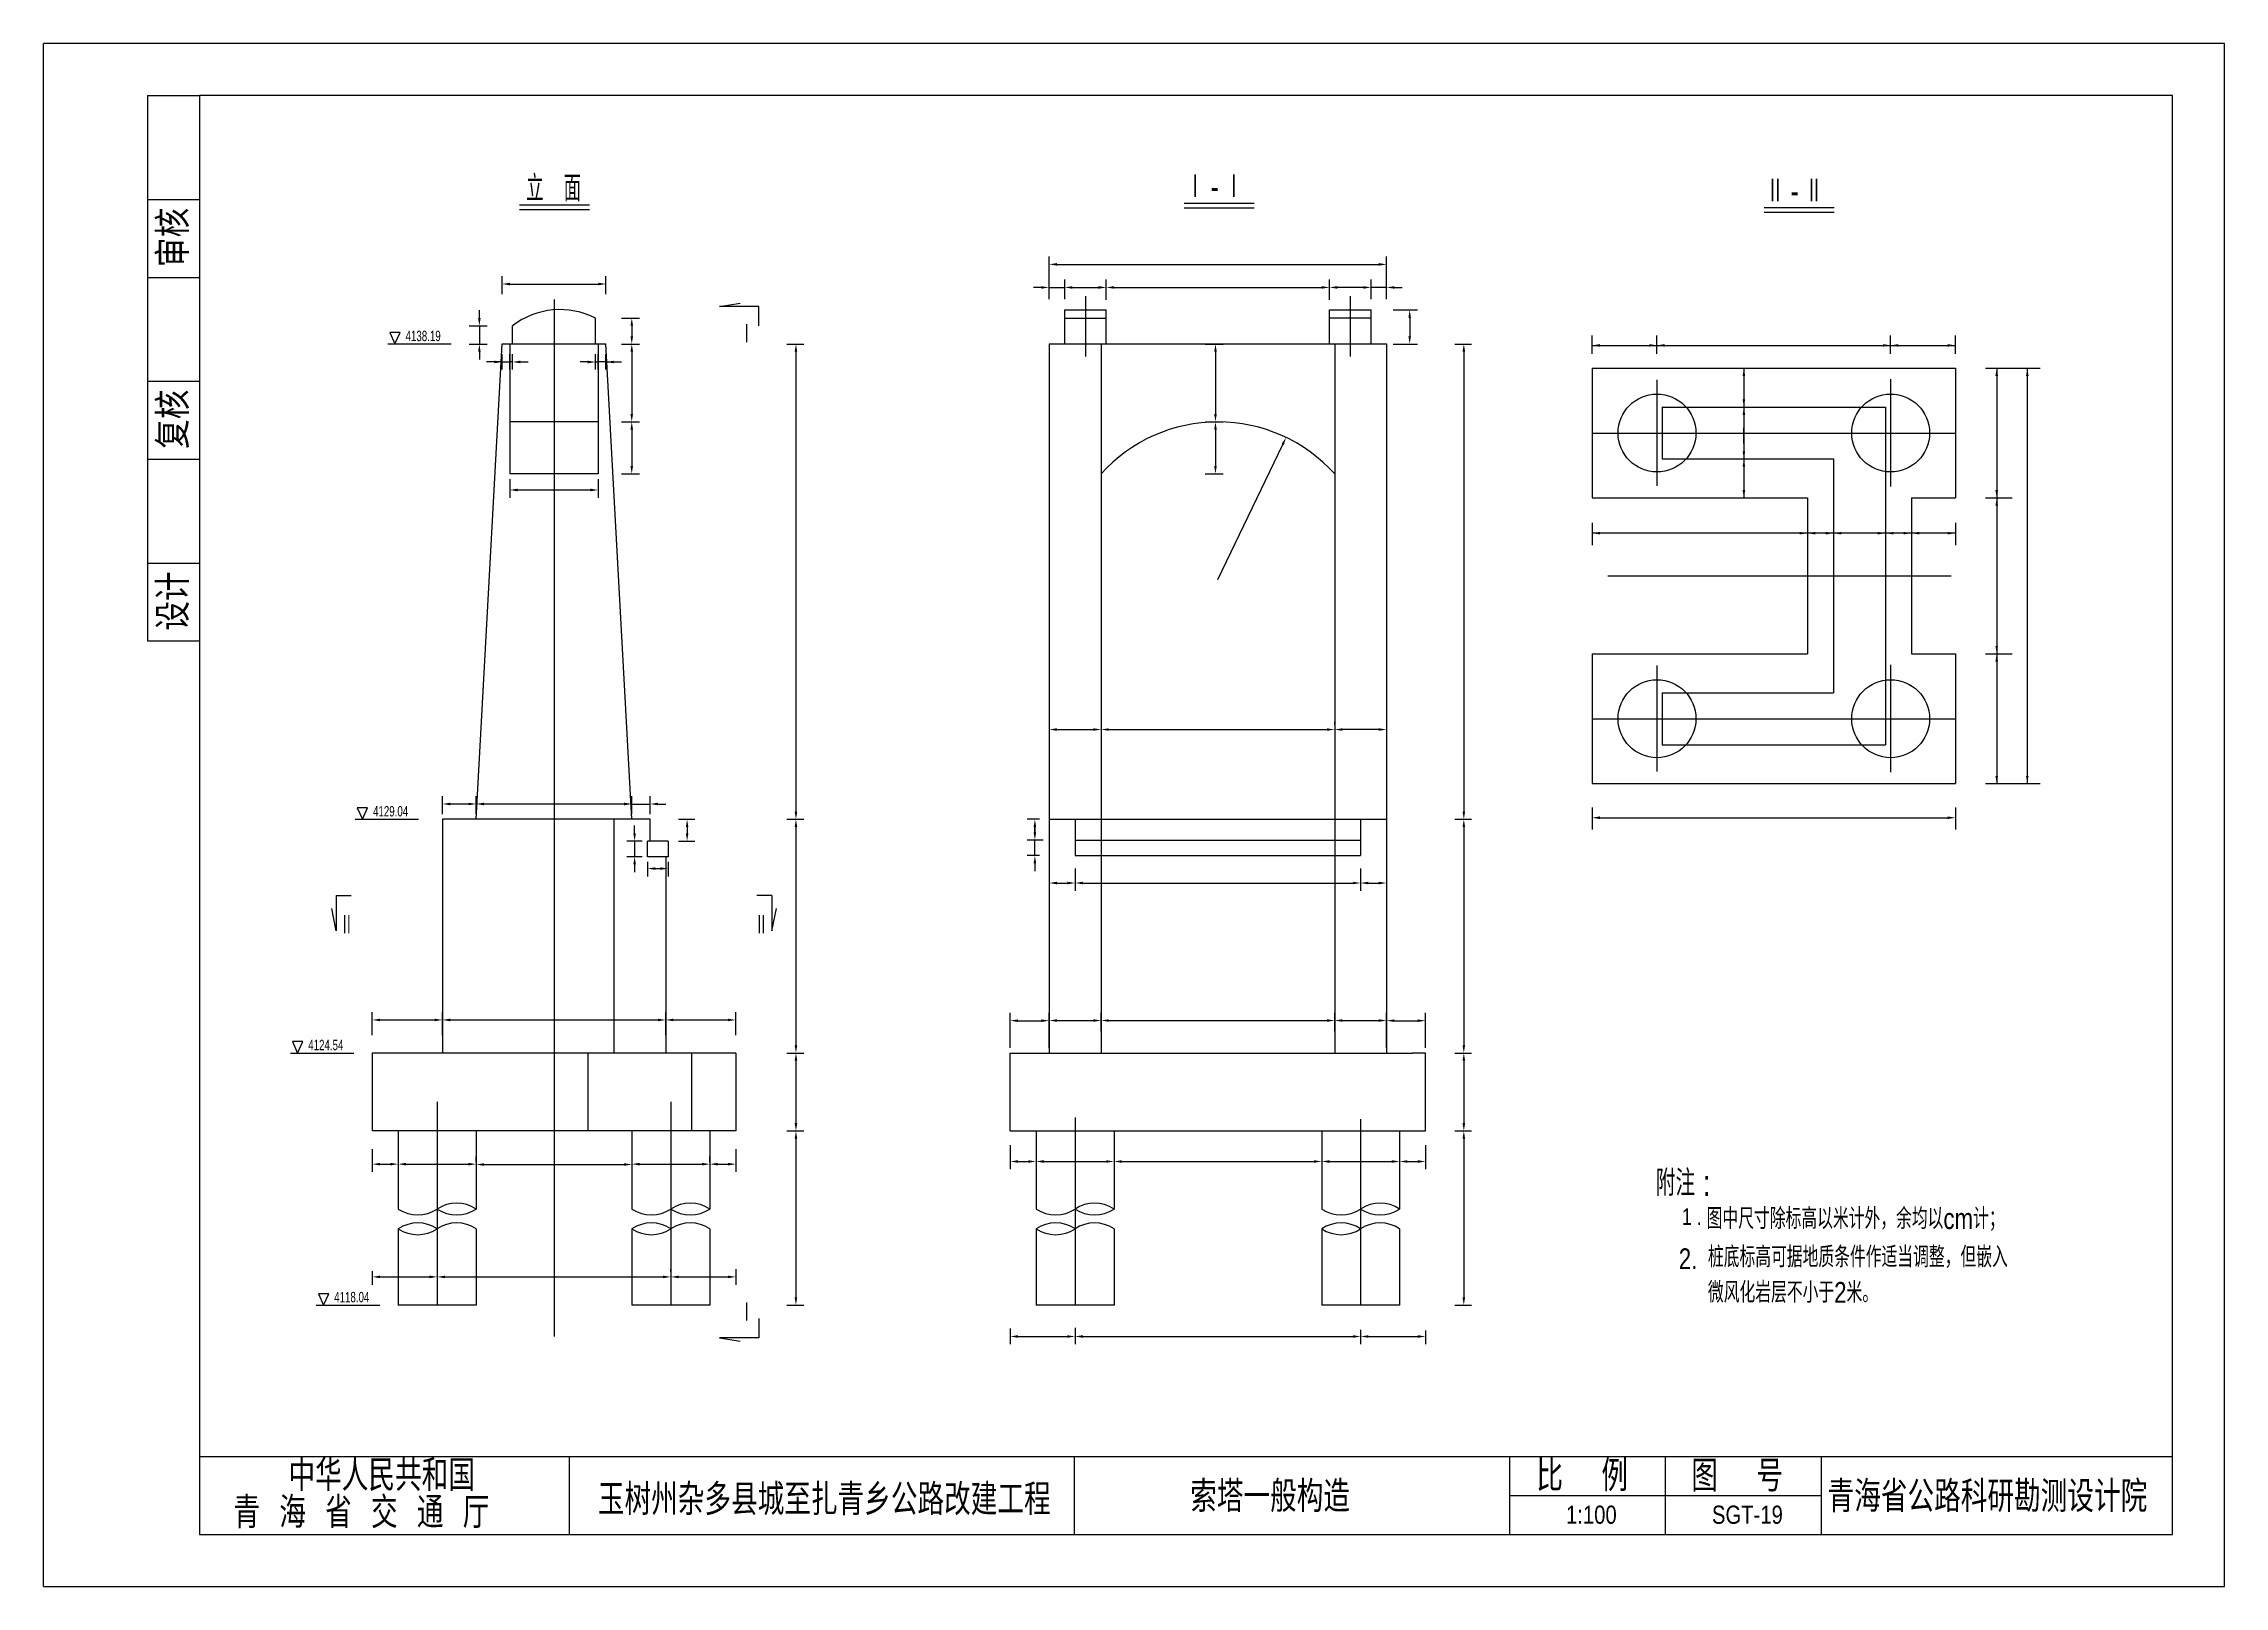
# Model space of a CAD drawing. Extents: x 5047 to 9247, y -2333 to 637.
import ezdxf
from ezdxf.enums import TextEntityAlignment as Align

# ---------------------------------------------------------------- set-up
doc = ezdxf.new("R2010")
doc.units = 0
doc.layers.get('0').update_dxf_attribs({"linetype": 'CONTINUOUS'})
doc.layers.get('DEFPOINTS').update_dxf_attribs({"linetype": 'CONTINUOUS'})
doc.layers.add('JDX', color=6, linetype='CONTINUOUS')
doc.styles.add('GGX1', font='romanc.shx', dxfattribs={"bigfont": 'dk.shx'})
doc.styles.get("Standard").update_dxf_attribs({"font": 'stxt.shx', "width": 0.8, "bigfont": 'dk.shx'})
doc.dimstyles.get("Standard").update_dxf_attribs({"dimtxt": 0.18, "dimasz": 0.18, "dimexe": 0.18, "dimexo": 0.0625, "dimgap": 0.09, "dimtad": 0, "dimtih": 1, "dimtoh": 1, "dimdec": 4, "dimzin": 0, "dimdsep": 46, "dimtxsty": 'Standard', "dimcen": 0.09, "dimadec": 0, "dimazin": 0, "dimtfac": 1, "dimtdec": 4, "dimtofl": 0, "dimtmove": 0, "dimatfit": 3, "dimfxl": 0, "dimtolj": 1, "dimtzin": 0, "dimarcsym": 0})

msp = doc.modelspace()

# ---------------------------------------------------------------- texts
at = {"color": 2, "style": 'GGX1'}
for s, p in [('审核', (5327.47511, 206.76313)), ('复核', (5327.47511, -143.23687)), ('设计', (5327.47511, -493.23687))]:
    msp.add_text(s, height=60, rotation=90, dxfattribs=at).set_placement(p)
at = {"color": 2, "width": 0.7}
for s, p in [('4138.19', (5778.42487, 74.02328)), ('4129.04', (5715.77104, -840.97672)), ('4124.54', (5590.95475, -1290.97672)), ('4118.04', (5640.95475, -1776.36799))]:
    msp.add_text(s, height=20, dxfattribs=at).set_placement(p, align=Align.MIDDLE)
at = {"color": 2, "text_generation_flag": 2, "width": 0.7}
msp.add_text('Ⅱ', height=40, rotation=180, dxfattribs=at).set_placement((5618.08339, -1036.86506))
at = {"color": 2, "width": 0.7}
msp.add_text('Ⅱ', height=40, rotation=180, dxfattribs=at).set_placement((6442.99763, -1036.86506))
at = {"color": 2}
for s, height, width, p in [('附注 :', 50, 0.8, (8152.35235, -1581.59897)), ('1 .', 31.99872, 0.8, (8202.79774, -1637.31363)), ('图中尺寸除标高以米计外，余均以cm计；', 40, 0.8, (8250.35907, -1645.23337)), ('桩底标高可据地质条件作适当调整，但嵌入', 40, 0.8, (8252.7726, -1719.13993)), ('2.', 40, 0.8, (8196.72785, -1722.565)), ('微风化岩层不小于2米。', 40, 0.8, (8252.7726, -1787.27373)), ('1:100', 35, 0.833333, (7979.53768, -2212.76902)), ('SGT-19', 35, 0.833333, (8260.56037, -2212.76902))]:
    msp.add_text(s, height=height, dxfattribs=dict(at, width=width)).set_placement(p)
at = {"color": 2, "style": 'GGX1', "width": 0.9}
for s, p in [('中华人民共和国', (5519.10215, -2149.51027)), ('比  例', (7922.37491, -2150.23688)), ('图  号', (8220.81154, -2150.78329)), ('青海省公路科研勘测设计院', (8483.28665, -2190.25263)), ('青 海 省 交 通 厅', (5413.05978, -2221.04974))]:
    msp.add_text(s, height=60, dxfattribs=at).set_placement(p)
for s, p in [('玉树州杂多县城至扎青乡公路改建工程', (6550.95714, -2166.09805)), ('索塔一般构造', (7409.60013, -2160.31566))]:
    msp.add_text(s, height=60, dxfattribs=at).set_placement(p, align=Align.MIDDLE_CENTER)
at = {"layer": 'JDX', "color": 2, "width": 0.7}
for s, height, p in [('立   面', 50, (5976.91323, 333.08611)), ('Ⅰ - Ⅰ', 50, (7248.55023, 336.64354)), ('Ⅱ - Ⅱ', 50, (8365.67014, 328.14557)), ('Ⅰ', 40, (6388.17865, -1825.27088))]:
    msp.add_text(s, height=height, dxfattribs=at).set_placement(p)
at = {"layer": 'JDX', "color": 2, "text_generation_flag": 2, "width": 0.7}
msp.add_text('Ⅰ', height=40, rotation=180, dxfattribs=at).set_placement((6388.17865, 100.98372))

# ---------------------------------------------------------------- blocks, each defined once
blk = doc.blocks.new('*D17')
at = {"color": 2}
for p, q in [((7782.7, -1471.5), (7782.7, -1776.9)), ((7765.1, -1791.9), (7797.7, -1791.9))]:
    blk.add_line(p, q, dxfattribs=at)
for points in [[(7780.2, -1471.5), (7785.2, -1471.5), (7782.7, -1456.5)], [(7780.2, -1776.9), (7785.2, -1776.9), (7782.7, -1791.9)]]:
    blk.add_solid(points, dxfattribs=at)
at = {"layer": 'DEFPOINTS', "color": 0}
for p in [(7755.1, -1456.5), (7755.1, -1791.9), (7782.7, -1791.9)]:
    blk.add_point(p, dxfattribs=at)
blk = doc.blocks.new('*D18')
at = {"color": 2}
for p, q in [((6496.4, -1471.5), (6496.4, -1776.9)), ((6478.8, -1791.9), (6511.4, -1791.9))]:
    blk.add_line(p, q, dxfattribs=at)
for points in [[(6493.9, -1471.5), (6498.9, -1471.5), (6496.4, -1456.5)], [(6493.9, -1776.9), (6498.9, -1776.9), (6496.4, -1791.9)]]:
    blk.add_solid(points, dxfattribs=at)
at = {"layer": 'DEFPOINTS', "color": 0}
for p in [(6468.8, -1456.5), (6468.8, -1791.9), (6496.4, -1791.9)]:
    blk.add_point(p, dxfattribs=at)
blk = doc.blocks.new('*D19')
at = {"color": 2}
for p, q in [((5680.5, -1272.3), (5680.5, -1227.8)), ((5695.5, -1242.8), (5800.5, -1242.8)), ((5815.5, -1272.3), (5815.5, -1227.8))]:
    blk.add_line(p, q, dxfattribs=at)
for points in [[(5695.5, -1240.3), (5695.5, -1245.3), (5680.5, -1242.8)], [(5800.5, -1240.3), (5800.5, -1245.3), (5815.5, -1242.8)]]:
    blk.add_solid(points, dxfattribs=at)
at = {"layer": 'DEFPOINTS', "color": 0}
for p in [(5815.5, -1242.8), (5680.5, -1282.3), (5815.5, -1282.3)]:
    blk.add_point(p, dxfattribs=at)
blk = doc.blocks.new('*D20')
at = {"color": 2}
for p, q in [((5880.5, -1516.9), (5880.5, -1505.4)), ((5745.5, -1520.4), (5865.5, -1520.4))]:
    blk.add_line(p, q, dxfattribs=at)
for points in [[(5745.5, -1517.9), (5745.5, -1522.9), (5730.5, -1520.4)], [(5865.5, -1517.9), (5865.5, -1522.9), (5880.5, -1520.4)]]:
    blk.add_solid(points, dxfattribs=at)
at = {"layer": 'DEFPOINTS', "color": 0}
for p in [(5730.5, -1481.6), (5880.5, -1520.4), (5880.5, -1526.9)]:
    blk.add_point(p, dxfattribs=at)
blk = doc.blocks.new('*D21')
at = {"color": 2}
for p, q in [((5680.5, -1491.6), (5680.5, -1535.4)), ((5730.5, -1491.6), (5730.5, -1535.4)), ((5695.5, -1520.4), (5715.5, -1520.4))]:
    blk.add_line(p, q, dxfattribs=at)
for points in [[(5695.5, -1517.9), (5695.5, -1522.9), (5680.5, -1520.4)], [(5715.5, -1517.9), (5715.5, -1522.9), (5730.5, -1520.4)]]:
    blk.add_solid(points, dxfattribs=at)
at = {"layer": 'DEFPOINTS', "color": 0}
for p in [(5680.5, -1481.6), (5730.5, -1481.6), (5730.5, -1520.4)]:
    blk.add_point(p, dxfattribs=at)
blk = doc.blocks.new('*D22')
at = {"color": 2}
for p, q in [((7604, 144.9), (7604, 182.4)), ((7634, 144.9), (7634, 182.4)), ((7589, 167.4), (7574, 167.4)), ((7634, 167.4), (7604, 167.4)), ((7649, 167.4), (7664, 167.4))]:
    blk.add_line(p, q, dxfattribs=at)
for points in [[(7589, 169.9), (7589, 164.9), (7604, 167.4)], [(7649, 169.9), (7649, 164.9), (7634, 167.4)]]:
    blk.add_solid(points, dxfattribs=at)
at = {"layer": 'DEFPOINTS', "color": 0}
for p in [(7604, 167.4), (7604, 134.9), (7634, 134.9)]:
    blk.add_point(p, dxfattribs=at)
blk = doc.blocks.new('*D23')
at = {"color": 2}
for p, q in [((6984, 177.4), (6984, 226.8)), ((6999, 211.8), (7619, 211.8)), ((7634, 177.4), (7634, 226.8))]:
    blk.add_line(p, q, dxfattribs=at)
for points in [[(6999, 214.3), (6999, 209.3), (6984, 211.8)], [(7619, 214.3), (7619, 209.3), (7634, 211.8)]]:
    blk.add_solid(points, dxfattribs=at)
at = {"layer": 'DEFPOINTS', "color": 0}
for p in [(7634, 211.8), (6984, 167.4), (7634, 167.4)]:
    blk.add_point(p, dxfattribs=at)
blk = doc.blocks.new('*D24')
at = {"color": 2}
for p, q in [((7634, -951.2), (7634, -994.2)), ((7599, -979.2), (7619, -979.2))]:
    blk.add_line(p, q, dxfattribs=at)
for points in [[(7599, -976.7), (7599, -981.7), (7584, -979.2)], [(7619, -976.7), (7619, -981.7), (7634, -979.2)]]:
    blk.add_solid(points, dxfattribs=at)
at = {"layer": 'DEFPOINTS', "color": 0}
for p in [(7584, -941.2), (7634, -941.2), (7634, -979.2)]:
    blk.add_point(p, dxfattribs=at)
blk = doc.blocks.new('*D25')
at = {"color": 2}
for p, q in [((7534, -636.9), (7534, -698.7)), ((7634, -636.9), (7634, -698.7)), ((7619, -683.7), (7549, -683.7))]:
    blk.add_line(p, q, dxfattribs=at)
for points in [[(7549, -681.2), (7549, -686.2), (7534, -683.7)], [(7619, -681.2), (7619, -686.2), (7634, -683.7)]]:
    blk.add_solid(points, dxfattribs=at)
at = {"layer": 'DEFPOINTS', "color": 0}
for p in [(7534, -626.9), (7634, -626.9), (7534, -683.7)]:
    blk.add_point(p, dxfattribs=at)
blk = doc.blocks.new('*D26')
at = {"color": 2}
for p, q in [((7549, -1243.9), (7619, -1243.9)), ((7634, -1264.1), (7634, -1228.9))]:
    blk.add_line(p, q, dxfattribs=at)
for points in [[(7549, -1241.4), (7549, -1246.4), (7534, -1243.9)], [(7619, -1241.4), (7619, -1246.4), (7634, -1243.9)]]:
    blk.add_solid(points, dxfattribs=at)
at = {"layer": 'DEFPOINTS', "color": 0}
for p in [(7634, -1243.9), (7534, -1274.1), (7634, -1274.1)]:
    blk.add_point(p, dxfattribs=at)
blk = doc.blocks.new('*D27')
at = {"color": 2}
for p, q in [((7659, -1483.7), (7659, -1530.3)), ((7524, -1515.3), (7644, -1515.3))]:
    blk.add_line(p, q, dxfattribs=at)
for points in [[(7524, -1512.8), (7524, -1517.8), (7509, -1515.3)], [(7644, -1512.8), (7644, -1517.8), (7659, -1515.3)]]:
    blk.add_solid(points, dxfattribs=at)
at = {"layer": 'DEFPOINTS', "color": 0}
for p in [(7509, -1473.7), (7659, -1473.7), (7659, -1515.3)]:
    blk.add_point(p, dxfattribs=at)
blk = doc.blocks.new('*D28')
at = {"color": 2}
for p, q in [((6478.8, 58.5), (6511.4, 58.5)), ((6496.4, 43.5), (6496.4, -841.5)), ((6478.8, -856.5), (6511.4, -856.5))]:
    blk.add_line(p, q, dxfattribs=at)
for points in [[(6493.9, 43.5), (6498.9, 43.5), (6496.4, 58.5)], [(6493.9, -841.5), (6498.9, -841.5), (6496.4, -856.5)]]:
    blk.add_solid(points, dxfattribs=at)
at = {"layer": 'DEFPOINTS', "color": 0}
for p in [(6468.8, 58.5), (6468.8, -856.5), (6496.4, -856.5)]:
    blk.add_point(p, dxfattribs=at)
blk = doc.blocks.new('*D29')
at = {"color": 2}
for p, q in [((6496.4, -871.5), (6496.4, -1291.5)), ((6478.8, -1306.5), (6511.4, -1306.5))]:
    blk.add_line(p, q, dxfattribs=at)
for points in [[(6493.9, -871.5), (6498.9, -871.5), (6496.4, -856.5)], [(6493.9, -1291.5), (6498.9, -1291.5), (6496.4, -1306.5)]]:
    blk.add_solid(points, dxfattribs=at)
at = {"layer": 'DEFPOINTS', "color": 0}
for p in [(6468.8, -856.5), (6468.8, -1306.5), (6496.4, -1306.5)]:
    blk.add_point(p, dxfattribs=at)
blk = doc.blocks.new('*D30')
at = {"color": 2}
for p, q in [((6260.5, -1242.8), (6365.5, -1242.8)), ((6380.5, -1272.3), (6380.5, -1227.8))]:
    blk.add_line(p, q, dxfattribs=at)
for points in [[(6260.5, -1240.3), (6260.5, -1245.3), (6245.5, -1242.8)], [(6365.5, -1240.3), (6365.5, -1245.3), (6380.5, -1242.8)]]:
    blk.add_solid(points, dxfattribs=at)
at = {"layer": 'DEFPOINTS', "color": 0}
for p in [(6380.5, -1242.8), (6245.5, -1282.3), (6380.5, -1282.3)]:
    blk.add_point(p, dxfattribs=at)
blk = doc.blocks.new('*D31')
at = {"color": 2}
for p, q in [((5830.5, -1242.8), (6230.5, -1242.8)), ((6245.5, -1272.3), (6245.5, -1227.8))]:
    blk.add_line(p, q, dxfattribs=at)
for points in [[(5830.5, -1240.3), (5830.5, -1245.3), (5815.5, -1242.8)], [(6230.5, -1240.3), (6230.5, -1245.3), (6245.5, -1242.8)]]:
    blk.add_solid(points, dxfattribs=at)
at = {"layer": 'DEFPOINTS', "color": 0}
for p in [(6245.5, -1242.8), (5815.5, -1282.3), (6245.5, -1282.3)]:
    blk.add_point(p, dxfattribs=at)
blk = doc.blocks.new('*D32')
at = {"color": 2}
for p, q in [((6496.4, -1321.5), (6496.4, -1441.5)), ((6478.8, -1456.5), (6511.4, -1456.5))]:
    blk.add_line(p, q, dxfattribs=at)
for points in [[(6493.9, -1321.5), (6498.9, -1321.5), (6496.4, -1306.5)], [(6493.9, -1441.5), (6498.9, -1441.5), (6496.4, -1456.5)]]:
    blk.add_solid(points, dxfattribs=at)
at = {"layer": 'DEFPOINTS', "color": 0}
for p in [(6468.8, -1306.5), (6468.8, -1456.5), (6496.4, -1456.5)]:
    blk.add_point(p, dxfattribs=at)
blk = doc.blocks.new('*D33')
at = {"color": 2}
for p, q in [((6380.5, -1491.6), (6380.5, -1535.4)), ((6345.5, -1520.4), (6365.5, -1520.4))]:
    blk.add_line(p, q, dxfattribs=at)
for points in [[(6345.5, -1517.9), (6345.5, -1522.9), (6330.5, -1520.4)], [(6365.5, -1517.9), (6365.5, -1522.9), (6380.5, -1520.4)]]:
    blk.add_solid(points, dxfattribs=at)
at = {"layer": 'DEFPOINTS', "color": 0}
for p in [(6380.5, -1481.6), (6330.5, -1526.9), (6380.5, -1520.4)]:
    blk.add_point(p, dxfattribs=at)
blk = doc.blocks.new('*D34')
at = {"color": 2}
for p, q in [((6270.3, -856.5), (6301.8, -856.5)), ((6286.8, -871.5), (6286.8, -883.5)), ((6270.3, -898.5), (6301.8, -898.5))]:
    blk.add_line(p, q, dxfattribs=at)
for points in [[(6284.3, -871.5), (6289.3, -871.5), (6286.8, -856.5)], [(6284.3, -883.5), (6289.3, -883.5), (6286.8, -898.5)]]:
    blk.add_solid(points, dxfattribs=at)
at = {"layer": 'DEFPOINTS', "color": 0}
for p in [(6260.3, -856.5), (6260.3, -898.5), (6286.8, -898.5)]:
    blk.add_point(p, dxfattribs=at)
blk = doc.blocks.new('*D35')
at = {"color": 2}
for p, q in [((7099, -1243.9), (7519, -1243.9)), ((7534, -1264.1), (7534, -1228.9))]:
    blk.add_line(p, q, dxfattribs=at)
for points in [[(7099, -1241.4), (7099, -1246.4), (7084, -1243.9)], [(7519, -1241.4), (7519, -1246.4), (7534, -1243.9)]]:
    blk.add_solid(points, dxfattribs=at)
at = {"layer": 'DEFPOINTS', "color": 0}
for p in [(7534, -1243.9), (7084, -1274.1), (7534, -1274.1)]:
    blk.add_point(p, dxfattribs=at)
blk = doc.blocks.new('*D36')
at = {"color": 2}
for p, q in [((7509, -1483.7), (7509, -1530.3)), ((7124, -1515.3), (7494, -1515.3))]:
    blk.add_line(p, q, dxfattribs=at)
for points in [[(7124, -1512.8), (7124, -1517.8), (7109, -1515.3)], [(7494, -1512.8), (7494, -1517.8), (7509, -1515.3)]]:
    blk.add_solid(points, dxfattribs=at)
at = {"layer": 'DEFPOINTS', "color": 0}
for p in [(7109, -1473.7), (7509, -1473.7), (7509, -1515.3)]:
    blk.add_point(p, dxfattribs=at)
blk = doc.blocks.new('*D37')
at = {"color": 2}
for p, q in [((6909, -1483.7), (6909, -1530.3)), ((6959, -1483.7), (6959, -1530.3)), ((6924, -1515.3), (6944, -1515.3))]:
    blk.add_line(p, q, dxfattribs=at)
for points in [[(6924, -1512.8), (6924, -1517.8), (6909, -1515.3)], [(6944, -1512.8), (6944, -1517.8), (6959, -1515.3)]]:
    blk.add_solid(points, dxfattribs=at)
at = {"layer": 'DEFPOINTS', "color": 0}
for p in [(6909, -1473.7), (6959, -1473.7), (6959, -1515.3)]:
    blk.add_point(p, dxfattribs=at)
blk = doc.blocks.new('*D38')
at = {"color": 2}
for p, q in [((7109, -1483.7), (7109, -1530.3)), ((6974, -1515.3), (7094, -1515.3))]:
    blk.add_line(p, q, dxfattribs=at)
for points in [[(6974, -1512.8), (6974, -1517.8), (6959, -1515.3)], [(7094, -1512.8), (7094, -1517.8), (7109, -1515.3)]]:
    blk.add_solid(points, dxfattribs=at)
at = {"layer": 'DEFPOINTS', "color": 0}
for p in [(6959, -1473.7), (7109, -1473.7), (7109, -1515.3)]:
    blk.add_point(p, dxfattribs=at)
blk = doc.blocks.new('*D39')
at = {"color": 2}
for p, q in [((6999, -1243.9), (7069, -1243.9)), ((7084, -1264.1), (7084, -1228.9))]:
    blk.add_line(p, q, dxfattribs=at)
for points in [[(6999, -1241.4), (6999, -1246.4), (6984, -1243.9)], [(7069, -1241.4), (7069, -1246.4), (7084, -1243.9)]]:
    blk.add_solid(points, dxfattribs=at)
at = {"layer": 'DEFPOINTS', "color": 0}
for p in [(7084, -1243.9), (6984, -1274.1), (7084, -1274.1)]:
    blk.add_point(p, dxfattribs=at)
blk = doc.blocks.new('*D40')
at = {"color": 2}
for p, q in [((7584, -951.2), (7584, -994.2)), ((7049, -979.2), (7569, -979.2))]:
    blk.add_line(p, q, dxfattribs=at)
for points in [[(7049, -976.7), (7049, -981.7), (7034, -979.2)], [(7569, -976.7), (7569, -981.7), (7584, -979.2)]]:
    blk.add_solid(points, dxfattribs=at)
at = {"layer": 'DEFPOINTS', "color": 0}
for p in [(7034, -941.4), (7584, -941.2), (7584, -979.2)]:
    blk.add_point(p, dxfattribs=at)
blk = doc.blocks.new('*D41')
at = {"color": 2}
for p, q in [((6984, -951.4), (6984, -994.2)), ((7034, -951.4), (7034, -994.2)), ((6999, -979.2), (7019, -979.2))]:
    blk.add_line(p, q, dxfattribs=at)
for points in [[(6999, -976.7), (6999, -981.7), (6984, -979.2)], [(7019, -976.7), (7019, -981.7), (7034, -979.2)]]:
    blk.add_solid(points, dxfattribs=at)
at = {"layer": 'DEFPOINTS', "color": 0}
for p in [(6984, -941.4), (7034, -941.4), (7034, -979.2)]:
    blk.add_point(p, dxfattribs=at)
blk = doc.blocks.new('*D42')
at = {"color": 2}
for p, q in [((5945.5, -201.5), (5945.5, -237.5)), ((6115.5, -201.5), (6115.5, -237.5)), ((5960.5, -222.5), (6100.5, -222.5))]:
    blk.add_line(p, q, dxfattribs=at)
for points in [[(5960.5, -220), (5960.5, -225), (5945.5, -222.5)], [(6100.5, -220), (6100.5, -225), (6115.5, -222.5)]]:
    blk.add_solid(points, dxfattribs=at)
at = {"layer": 'DEFPOINTS', "color": 0}
for p in [(5945.5, -191.5), (6115.5, -191.5), (6115.5, -222.5)]:
    blk.add_point(p, dxfattribs=at)
blk = doc.blocks.new('*D43')
at = {"color": 2}
for p, q in [((6160.3, 58.5), (6195.2, 58.5)), ((6180.2, 43.5), (6180.2, -76.5)), ((6160.3, -91.5), (6195.2, -91.5))]:
    blk.add_line(p, q, dxfattribs=at)
for points in [[(6177.7, 43.5), (6182.7, 43.5), (6180.2, 58.5)], [(6177.7, -76.5), (6182.7, -76.5), (6180.2, -91.5)]]:
    blk.add_solid(points, dxfattribs=at)
at = {"layer": 'DEFPOINTS', "color": 0}
for p in [(6150.3, 58.5), (6150.3, -91.5), (6180.2, -91.5)]:
    blk.add_point(p, dxfattribs=at)
blk = doc.blocks.new('*D44')
at = {"color": 2}
for p, q in [((6160.3, -91.5), (6195.2, -91.5)), ((6180.2, -106.5), (6180.2, -176.5)), ((6160.3, -191.5), (6195.2, -191.5))]:
    blk.add_line(p, q, dxfattribs=at)
for points in [[(6177.7, -106.5), (6182.7, -106.5), (6180.2, -91.5)], [(6177.7, -176.5), (6182.7, -176.5), (6180.2, -191.5)]]:
    blk.add_solid(points, dxfattribs=at)
at = {"layer": 'DEFPOINTS', "color": 0}
for p in [(6150.3, -91.5), (6150.3, -191.5), (6180.2, -191.5)]:
    blk.add_point(p, dxfattribs=at)
blk = doc.blocks.new('*D45')
at = {"color": 2}
for p, q in [((5930.5, 154.4), (5930.5, 189)), ((5945.5, 174), (6115.5, 174)), ((6130.5, 154.4), (6130.5, 189))]:
    blk.add_line(p, q, dxfattribs=at)
for points in [[(5945.5, 176.5), (5945.5, 171.5), (5930.5, 174)], [(6115.5, 176.5), (6115.5, 171.5), (6130.5, 174)]]:
    blk.add_solid(points, dxfattribs=at)
at = {"layer": 'DEFPOINTS', "color": 0}
for p in [(6130.5, 174), (5930.5, 144.4), (6130.5, 144.4)]:
    blk.add_point(p, dxfattribs=at)
blk = doc.blocks.new('*D46')
at = {"color": 2}
blk.add_line((7309, -394.6), (7433.8, -134.9), dxfattribs=at)
blk.add_solid([(7431.6, -133.9), (7436.1, -136), (7440.3, -121.4)], dxfattribs=at)
at = {"layer": 'DEFPOINTS', "color": 0}
for p in [(7440.3, -121.4), (7309, -394.6)]:
    blk.add_point(p, dxfattribs=at)
blk = doc.blocks.new('*D47')
at = {"color": 2}
for p, q in [((7534, -673.7), (7534, -668.7)), ((7099, -683.7), (7519, -683.7))]:
    blk.add_line(p, q, dxfattribs=at)
for points in [[(7099, -681.2), (7099, -686.2), (7084, -683.7)], [(7519, -681.2), (7519, -686.2), (7534, -683.7)]]:
    blk.add_solid(points, dxfattribs=at)
at = {"layer": 'DEFPOINTS', "color": 0}
for p in [(7084, -626.9), (7534, -683.7), (7534, -683.7)]:
    blk.add_point(p, dxfattribs=at)
blk = doc.blocks.new('*D48')
at = {"color": 2}
for p, q in [((6984, -636.9), (6984, -698.7)), ((7084, -636.9), (7084, -698.7)), ((6999, -683.7), (7069, -683.7))]:
    blk.add_line(p, q, dxfattribs=at)
for points in [[(6999, -681.2), (6999, -686.2), (6984, -683.7)], [(7069, -681.2), (7069, -686.2), (7084, -683.7)]]:
    blk.add_solid(points, dxfattribs=at)
at = {"layer": 'DEFPOINTS', "color": 0}
for p in [(6984, -626.9), (7084, -626.9), (7084, -683.7)]:
    blk.add_point(p, dxfattribs=at)
blk = doc.blocks.new('*D49')
at = {"color": 2}
for p, q in [((7524, 177.3), (7524, 182.4)), ((7109, 167.4), (7509, 167.4))]:
    blk.add_line(p, q, dxfattribs=at)
for points in [[(7109, 169.9), (7109, 164.9), (7094, 167.4)], [(7509, 169.9), (7509, 164.9), (7524, 167.4)]]:
    blk.add_solid(points, dxfattribs=at)
at = {"layer": 'DEFPOINTS', "color": 0}
for p in [(7094, 167.3), (7524, 167.4), (7524, 167.3)]:
    blk.add_point(p, dxfattribs=at)
blk = doc.blocks.new('*D50')
at = {"color": 2}
for p, q in [((7094, 143.4), (7094, 182.4)), ((7029, 167.4), (7079, 167.4))]:
    blk.add_line(p, q, dxfattribs=at)
for points in [[(7029, 169.9), (7029, 164.9), (7014, 167.4)], [(7079, 169.9), (7079, 164.9), (7094, 167.4)]]:
    blk.add_solid(points, dxfattribs=at)
at = {"layer": 'DEFPOINTS', "color": 0}
for p in [(7014, 134.9), (7094, 167.4), (7094, 133.4)]:
    blk.add_point(p, dxfattribs=at)
blk = doc.blocks.new('*D51')
at = {"color": 2}
for p, q in [((6984, 144.9), (6984, 182.4)), ((7014, 144.9), (7014, 182.4)), ((6969, 167.4), (6954, 167.4)), ((6984, 167.4), (7014, 167.4)), ((7029, 167.4), (7044, 167.4))]:
    blk.add_line(p, q, dxfattribs=at)
for points in [[(6969, 169.9), (6969, 164.9), (6984, 167.4)], [(7029, 169.9), (7029, 164.9), (7014, 167.4)]]:
    blk.add_solid(points, dxfattribs=at)
at = {"layer": 'DEFPOINTS', "color": 0}
for p in [(6984, 134.9), (7014, 167.4), (7014, 134.9)]:
    blk.add_point(p, dxfattribs=at)
blk = doc.blocks.new('*D52')
at = {"color": 2}
for p, q in [((7284.5, 58.5), (7319.4, 58.5)), ((7304.4, 43.5), (7304.4, -76.5)), ((7284.5, -91.5), (7319.4, -91.5))]:
    blk.add_line(p, q, dxfattribs=at)
for points in [[(7301.9, 43.5), (7306.9, 43.5), (7304.4, 58.5)], [(7301.9, -76.5), (7306.9, -76.5), (7304.4, -91.5)]]:
    blk.add_solid(points, dxfattribs=at)
at = {"layer": 'DEFPOINTS', "color": 0}
for p in [(7274.5, 58.5), (7274.5, -91.5), (7304.4, -91.5)]:
    blk.add_point(p, dxfattribs=at)
blk = doc.blocks.new('*D53')
at = {"color": 2}
for p, q in [((7284.5, -91.5), (7319.4, -91.5)), ((7304.4, -106.5), (7304.4, -176.5)), ((7284.5, -191.5), (7319.4, -191.5))]:
    blk.add_line(p, q, dxfattribs=at)
for points in [[(7301.9, -106.5), (7306.9, -106.5), (7304.4, -91.5)], [(7301.9, -176.5), (7306.9, -176.5), (7304.4, -191.5)]]:
    blk.add_solid(points, dxfattribs=at)
at = {"layer": 'DEFPOINTS', "color": 0}
for p in [(7274.5, -91.5), (7274.5, -191.5), (7304.4, -191.5)]:
    blk.add_point(p, dxfattribs=at)
blk = doc.blocks.new('*D54')
at = {"color": 2}
for p, q in [((7524, 143.4), (7524, 182.4)), ((7589, 167.4), (7539, 167.4))]:
    blk.add_line(p, q, dxfattribs=at)
for points in [[(7539, 169.9), (7539, 164.9), (7524, 167.4)], [(7589, 169.9), (7589, 164.9), (7604, 167.4)]]:
    blk.add_solid(points, dxfattribs=at)
at = {"layer": 'DEFPOINTS', "color": 0}
for p in [(7524, 167.4), (7524, 133.4), (7604, 134.9)]:
    blk.add_point(p, dxfattribs=at)
blk = doc.blocks.new('*D55')
at = {"color": 2}
for p, q in [((7765.1, 58.5), (7797.7, 58.5)), ((7782.7, 43.5), (7782.7, -841.5)), ((7765.1, -856.5), (7797.7, -856.5))]:
    blk.add_line(p, q, dxfattribs=at)
for points in [[(7780.2, 43.5), (7785.2, 43.5), (7782.7, 58.5)], [(7780.2, -841.5), (7785.2, -841.5), (7782.7, -856.5)]]:
    blk.add_solid(points, dxfattribs=at)
at = {"layer": 'DEFPOINTS', "color": 0}
for p in [(7755.1, 58.5), (7755.1, -856.5), (7782.7, -856.5)]:
    blk.add_point(p, dxfattribs=at)
blk = doc.blocks.new('*D56')
at = {"color": 2}
for p, q in [((7782.7, -871.5), (7782.7, -1291.5)), ((7765.1, -1306.5), (7797.7, -1306.5))]:
    blk.add_line(p, q, dxfattribs=at)
for points in [[(7780.2, -871.5), (7785.2, -871.5), (7782.7, -856.5)], [(7780.2, -1291.5), (7785.2, -1291.5), (7782.7, -1306.5)]]:
    blk.add_solid(points, dxfattribs=at)
at = {"layer": 'DEFPOINTS', "color": 0}
for p in [(7755.1, -856.5), (7755.1, -1306.5), (7782.7, -1306.5)]:
    blk.add_point(p, dxfattribs=at)
blk = doc.blocks.new('*D57')
at = {"color": 2}
for p, q in [((7782.7, -1321.5), (7782.7, -1441.5)), ((7765.1, -1456.5), (7797.7, -1456.5))]:
    blk.add_line(p, q, dxfattribs=at)
for points in [[(7780.2, -1321.5), (7785.2, -1321.5), (7782.7, -1306.5)], [(7780.2, -1441.5), (7785.2, -1441.5), (7782.7, -1456.5)]]:
    blk.add_solid(points, dxfattribs=at)
at = {"layer": 'DEFPOINTS', "color": 0}
for p in [(7755.1, -1306.5), (7755.1, -1456.5), (7782.7, -1456.5)]:
    blk.add_point(p, dxfattribs=at)
blk = doc.blocks.new('*D58')
at = {"color": 2}
for p, q in [((7709, -1483.7), (7709, -1530.3)), ((7674, -1515.3), (7694, -1515.3))]:
    blk.add_line(p, q, dxfattribs=at)
for points in [[(7674, -1512.8), (7674, -1517.8), (7659, -1515.3)], [(7694, -1512.8), (7694, -1517.8), (7709, -1515.3)]]:
    blk.add_solid(points, dxfattribs=at)
at = {"layer": 'DEFPOINTS', "color": 0}
for p in [(7659, -1473.7), (7709, -1473.7), (7709, -1515.3)]:
    blk.add_point(p, dxfattribs=at)
blk = doc.blocks.new('*D59')
at = {"color": 2}
for p, q in [((6160.3, 108.5), (6195.2, 108.5)), ((6180.2, 93.5), (6180.2, 73.5)), ((6160.3, 58.5), (6195.2, 58.5))]:
    blk.add_line(p, q, dxfattribs=at)
for points in [[(6177.7, 93.5), (6182.7, 93.5), (6180.2, 108.5)], [(6177.7, 73.5), (6182.7, 73.5), (6180.2, 58.5)]]:
    blk.add_solid(points, dxfattribs=at)
at = {"layer": 'DEFPOINTS', "color": 0}
for p in [(6150.3, 108.5), (6150.3, 58.5), (6180.2, 58.5)]:
    blk.add_point(p, dxfattribs=at)
blk = doc.blocks.new('*D60')
at = {"color": 2}
for p, q in [((5866.8, 93.5), (5901.7, 93.5)), ((5886.7, 108.5), (5886.7, 123.5)), ((5886.7, 93.5), (5886.7, 58.5)), ((5866.8, 58.5), (5901.7, 58.5)), ((5886.7, 43.5), (5886.7, 28.5))]:
    blk.add_line(p, q, dxfattribs=at)
for points in [[(5884.2, 108.5), (5889.2, 108.5), (5886.7, 93.5)], [(5884.2, 43.5), (5889.2, 43.5), (5886.7, 58.5)]]:
    blk.add_solid(points, dxfattribs=at)
at = {"layer": 'DEFPOINTS', "color": 0}
for p in [(5856.8, 93.5), (5856.8, 58.5), (5886.7, 58.5)]:
    blk.add_point(p, dxfattribs=at)
blk = doc.blocks.new('*D61')
at = {"color": 2}
for p, q in [((7646.8, 124.1), (7693.4, 124.1)), ((7678.4, 109.1), (7678.4, 73.5)), ((7646.8, 58.5), (7693.4, 58.5))]:
    blk.add_line(p, q, dxfattribs=at)
for points in [[(7675.9, 109.1), (7680.9, 109.1), (7678.4, 124.1)], [(7675.9, 73.5), (7680.9, 73.5), (7678.4, 58.5)]]:
    blk.add_solid(points, dxfattribs=at)
at = {"layer": 'DEFPOINTS', "color": 0}
for p in [(7636.8, 124.1), (7636.8, 58.5), (7678.4, 58.5)]:
    blk.add_point(p, dxfattribs=at)
blk = doc.blocks.new('*D62')
at = {"color": 2}
for p, q in [((6330.5, -1516.9), (6330.5, -1505.4)), ((6195.5, -1520.4), (6315.5, -1520.4))]:
    blk.add_line(p, q, dxfattribs=at)
for points in [[(6195.5, -1517.9), (6195.5, -1522.9), (6180.5, -1520.4)], [(6315.5, -1517.9), (6315.5, -1522.9), (6330.5, -1520.4)]]:
    blk.add_solid(points, dxfattribs=at)
at = {"layer": 'DEFPOINTS', "color": 0}
for p in [(6180.5, -1481.6), (6330.5, -1520.4), (6330.5, -1526.9)]:
    blk.add_point(p, dxfattribs=at)
blk = doc.blocks.new('*D63')
at = {"color": 2}
for p, q in [((5880.5, -1466.5), (5880.5, -1536.1)), ((6180.5, -1466.5), (6180.5, -1536.1)), ((5895.5, -1521.1), (6165.5, -1521.1))]:
    blk.add_line(p, q, dxfattribs=at)
for points in [[(5895.5, -1518.6), (5895.5, -1523.6), (5880.5, -1521.1)], [(6165.5, -1518.6), (6165.5, -1523.6), (6180.5, -1521.1)]]:
    blk.add_solid(points, dxfattribs=at)
at = {"layer": 'DEFPOINTS', "color": 0}
for p in [(5880.5, -1456.5), (6180.5, -1456.5), (6180.5, -1521.1)]:
    blk.add_point(p, dxfattribs=at)
blk = doc.blocks.new('*D64')
at = {"color": 2}
for p, q in [((5805.5, -1726.2), (5805.5, -1752.5)), ((5820.5, -1737.5), (6240.5, -1737.5)), ((6255.5, -1727.5), (6255.5, -1722.5))]:
    blk.add_line(p, q, dxfattribs=at)
for points in [[(5820.5, -1735), (5820.5, -1740), (5805.5, -1737.5)], [(6240.5, -1735), (6240.5, -1740), (6255.5, -1737.5)]]:
    blk.add_solid(points, dxfattribs=at)
at = {"layer": 'DEFPOINTS', "color": 0}
for p in [(5805.5, -1716.2), (6255.5, -1737.5), (6255.5, -1737.5)]:
    blk.add_point(p, dxfattribs=at)
blk = doc.blocks.new('*D65')
at = {"color": 2}
for p, q in [((6255.5, -1727.5), (6255.5, -1722.5)), ((6270.5, -1737.5), (6365.5, -1737.5)), ((6380.5, -1722.3), (6380.5, -1752.5))]:
    blk.add_line(p, q, dxfattribs=at)
for points in [[(6270.5, -1735), (6270.5, -1740), (6255.5, -1737.5)], [(6365.5, -1735), (6365.5, -1740), (6380.5, -1737.5)]]:
    blk.add_solid(points, dxfattribs=at)
at = {"layer": 'DEFPOINTS', "color": 0}
for p in [(6380.5, -1712.3), (6255.5, -1737.5), (6380.5, -1737.5)]:
    blk.add_point(p, dxfattribs=at)
blk = doc.blocks.new('*D66')
at = {"color": 2}
for p, q in [((6909, -1836.9), (6909, -1867.2)), ((7034, -1835.8), (7034, -1867.2)), ((6924, -1852.2), (7019, -1852.2))]:
    blk.add_line(p, q, dxfattribs=at)
for points in [[(6924, -1849.7), (6924, -1854.7), (6909, -1852.2)], [(7019, -1849.7), (7019, -1854.7), (7034, -1852.2)]]:
    blk.add_solid(points, dxfattribs=at)
at = {"layer": 'DEFPOINTS', "color": 0}
for p in [(6909, -1826.9), (7034, -1825.8), (7034, -1852.2)]:
    blk.add_point(p, dxfattribs=at)
blk = doc.blocks.new('*D67')
at = {"color": 2}
for p, q in [((7034, -1835.8), (7034, -1867.2)), ((7584, -1839.6), (7584, -1867.2)), ((7049, -1852.2), (7569, -1852.2))]:
    blk.add_line(p, q, dxfattribs=at)
for points in [[(7049, -1849.7), (7049, -1854.7), (7034, -1852.2)], [(7569, -1849.7), (7569, -1854.7), (7584, -1852.2)]]:
    blk.add_solid(points, dxfattribs=at)
at = {"layer": 'DEFPOINTS', "color": 0}
for p in [(7034, -1825.8), (7584, -1829.6), (7584, -1852.2)]:
    blk.add_point(p, dxfattribs=at)
blk = doc.blocks.new('*D68')
at = {"color": 2}
for p, q in [((7584, -1839.6), (7584, -1867.2)), ((7709, -1840.9), (7709, -1867.2)), ((7599, -1852.2), (7694, -1852.2))]:
    blk.add_line(p, q, dxfattribs=at)
for points in [[(7599, -1849.7), (7599, -1854.7), (7584, -1852.2)], [(7694, -1849.7), (7694, -1854.7), (7709, -1852.2)]]:
    blk.add_solid(points, dxfattribs=at)
at = {"layer": 'DEFPOINTS', "color": 0}
for p in [(7584, -1829.6), (7709, -1830.9), (7709, -1852.2)]:
    blk.add_point(p, dxfattribs=at)
blk = doc.blocks.new('*D69')
at = {"color": 2}
for p, q in [((6909, -1296.5), (6909, -1229.2)), ((6924, -1244.2), (6969, -1244.2)), ((6984, -1296.5), (6984, -1229.2))]:
    blk.add_line(p, q, dxfattribs=at)
for points in [[(6924, -1241.7), (6924, -1246.7), (6909, -1244.2)], [(6969, -1241.7), (6969, -1246.7), (6984, -1244.2)]]:
    blk.add_solid(points, dxfattribs=at)
at = {"layer": 'DEFPOINTS', "color": 0}
for p in [(6984, -1244.2), (6909, -1306.5), (6984, -1306.5)]:
    blk.add_point(p, dxfattribs=at)
blk = doc.blocks.new('*D70')
at = {"color": 2}
for p, q in [((7634, -1296.5), (7634, -1229.2)), ((7649, -1244.2), (7694, -1244.2)), ((7709, -1296.5), (7709, -1229.2))]:
    blk.add_line(p, q, dxfattribs=at)
for points in [[(7649, -1241.7), (7649, -1246.7), (7634, -1244.2)], [(7694, -1241.7), (7694, -1246.7), (7709, -1244.2)]]:
    blk.add_solid(points, dxfattribs=at)
at = {"layer": 'DEFPOINTS', "color": 0}
for p in [(7709, -1244.2), (7634, -1306.5), (7709, -1306.5)]:
    blk.add_point(p, dxfattribs=at)
blk = doc.blocks.new('*D71')
at = {"color": 2}
for p, q in [((5815.5, -846.5), (5815.5, -812)), ((5830.5, -827), (5865.8, -827)), ((5880.8, -846.5), (5880.8, -812))]:
    blk.add_line(p, q, dxfattribs=at)
for points in [[(5830.5, -824.5), (5830.5, -829.5), (5815.5, -827)], [(5865.8, -824.5), (5865.8, -829.5), (5880.8, -827)]]:
    blk.add_solid(points, dxfattribs=at)
at = {"layer": 'DEFPOINTS', "color": 0}
for p in [(5880.8, -827), (5815.5, -856.5), (5880.8, -856.5)]:
    blk.add_point(p, dxfattribs=at)
blk = doc.blocks.new('*D72')
at = {"color": 2}
for p, q in [((5880.8, -846.5), (5880.8, -812)), ((5895.8, -827), (6165.3, -827)), ((6180.3, -846.5), (6180.3, -812))]:
    blk.add_line(p, q, dxfattribs=at)
for points in [[(5895.8, -824.5), (5895.8, -829.5), (5880.8, -827)], [(6165.3, -824.5), (6165.3, -829.5), (6180.3, -827)]]:
    blk.add_solid(points, dxfattribs=at)
at = {"layer": 'DEFPOINTS', "color": 0}
for p in [(6180.3, -827), (5880.8, -856.5), (6180.3, -856.5)]:
    blk.add_point(p, dxfattribs=at)
blk = doc.blocks.new('*D73')
at = {"color": 2}
for p, q in [((6956.6, -881.5), (6956.6, -866.5)), ((6972.8, -896.5), (6941.6, -896.5)), ((6956.6, -926.5), (6956.6, -896.5)), ((6965.4, -926.5), (6941.6, -926.5)), ((6956.6, -941.5), (6956.6, -956.5))]:
    blk.add_line(p, q, dxfattribs=at)
for points in [[(6954.1, -881.5), (6959.1, -881.5), (6956.6, -896.5)], [(6954.1, -941.5), (6959.1, -941.5), (6956.6, -926.5)]]:
    blk.add_solid(points, dxfattribs=at)
at = {"layer": 'DEFPOINTS', "color": 0}
for p in [(6956.6, -896.5), (6982.8, -896.5), (6975.4, -926.5)]:
    blk.add_point(p, dxfattribs=at)
blk = doc.blocks.new('*D74')
at = {"color": 2}
for p, q in [((6965.4, -856.5), (6941.6, -856.5)), ((6956.6, -871.5), (6956.6, -881.5)), ((6965.4, -896.5), (6941.6, -896.5))]:
    blk.add_line(p, q, dxfattribs=at)
for points in [[(6954.1, -871.5), (6959.1, -871.5), (6956.6, -856.5)], [(6954.1, -881.5), (6959.1, -881.5), (6956.6, -896.5)]]:
    blk.add_solid(points, dxfattribs=at)
at = {"layer": 'DEFPOINTS', "color": 0}
for p in [(6975.4, -856.5), (6956.6, -896.5), (6975.4, -896.5)]:
    blk.add_point(p, dxfattribs=at)
blk = doc.blocks.new('*D75')
at = {"color": 2}
for p, q in [((6210.5, -938.5), (6210.5, -966.4)), ((6225.5, -951.4), (6235.5, -951.4)), ((6250.5, -938.5), (6250.5, -966.4))]:
    blk.add_line(p, q, dxfattribs=at)
for points in [[(6225.5, -948.9), (6225.5, -953.9), (6210.5, -951.4)], [(6235.5, -948.9), (6235.5, -953.9), (6250.5, -951.4)]]:
    blk.add_solid(points, dxfattribs=at)
at = {"layer": 'DEFPOINTS', "color": 0}
for p in [(6210.5, -928.5), (6250.5, -928.5), (6250.5, -951.4)]:
    blk.add_point(p, dxfattribs=at)
blk = doc.blocks.new('*D76')
at = {"color": 2}
for p, q in [((6185.7, -883.5), (6185.7, -868.5)), ((6200.5, -898.5), (6170.7, -898.5)), ((6185.7, -898.5), (6185.7, -928.5)), ((6200.5, -928.5), (6170.7, -928.5)), ((6185.7, -943.5), (6185.7, -958.5))]:
    blk.add_line(p, q, dxfattribs=at)
for points in [[(6183.2, -883.5), (6188.2, -883.5), (6185.7, -898.5)], [(6183.2, -943.5), (6188.2, -943.5), (6185.7, -928.5)]]:
    blk.add_solid(points, dxfattribs=at)
at = {"layer": 'DEFPOINTS', "color": 0}
for p in [(6210.5, -898.5), (6185.7, -928.5), (6210.5, -928.5)]:
    blk.add_point(p, dxfattribs=at)
blk = doc.blocks.new('*D77')
at = {"color": 2}
for p, q in [((6165.3, -827.1), (6150.3, -827.1)), ((6180.3, -846.5), (6180.3, -812.1)), ((6180.3, -827.1), (6215.5, -827.1)), ((6215.5, -846.5), (6215.5, -812.1)), ((6230.5, -827.1), (6245.5, -827.1))]:
    blk.add_line(p, q, dxfattribs=at)
for points in [[(6165.3, -824.6), (6165.3, -829.6), (6180.3, -827.1)], [(6230.5, -824.6), (6230.5, -829.6), (6215.5, -827.1)]]:
    blk.add_solid(points, dxfattribs=at)
at = {"layer": 'DEFPOINTS', "color": 0}
for p in [(6215.5, -827.1), (6180.3, -856.5), (6215.5, -856.5)]:
    blk.add_point(p, dxfattribs=at)

# ---------------------------------------------------------------- dimensions: what is measured, and where the dimension line sits
for base, p1, p2, override, picture, middle in [((7633.98442, 211.81688), (6983.98442, 167.43985), (7633.98442, 167.43985), {"dimtxt": 20, "dimasz": 15, "dimexe": 15, "dimexo": 10, "dimgap": 4.5, "dimtad": 1, "dimtih": 0, "dimtoh": 0, "dimzin": 8, "dimlunit": 6, "dimcen": 2.5, "dimclrd": 2, "dimclre": 2, "dimclrt": 2, "dimtofl": 1, "dimtmove": 2}, '*D23', (7308.98442, 226.31688)), ((6130.54051, 173.97774), (5930.54051, 144.42737), (6130.54051, 144.42737), {"dimtxt": 20, "dimasz": 15, "dimexe": 15, "dimexo": 10, "dimgap": 4.5, "dimtad": 1, "dimtih": 0, "dimtoh": 0, "dimzin": 8, "dimlunit": 6, "dimcen": 2.5, "dimclrd": 2, "dimclre": 2, "dimclrt": 2, "dimtofl": 1, "dimtmove": 2}, '*D45', (6030.54051, 188.47774)), ((7013.98442, 167.43985), (6983.98442, 134.9403), (7013.98442, 134.9403), {"dimtxt": 20, "dimasz": 15, "dimexe": 15, "dimexo": 10, "dimgap": 4.5, "dimtad": 1, "dimtih": 0, "dimtoh": 0, "dimzin": 8, "dimlunit": 6, "dimcen": 2.5, "dimclrd": 2, "dimclre": 2, "dimclrt": 2, "dimtofl": 1, "dimtmove": 2}, '*D51', (6998.98442, 181.93985)), ((7093.98442, 167.43985), (7013.98442, 134.9403), (7093.98442, 133.42514), {"dimtxt": 20, "dimasz": 15, "dimexe": 15, "dimexo": 10, "dimgap": 4.5, "dimtad": 1, "dimtih": 0, "dimtoh": 0, "dimzin": 8, "dimlunit": 6, "dimcen": 2.5, "dimse1": 1, "dimclrd": 2, "dimclre": 2, "dimclrt": 2, "dimtofl": 1, "dimtmove": 2}, '*D50', (7053.98442, 181.93985)), ((7523.98442, 167.43985), (7093.98442, 167.34936), (7523.98442, 167.34936), {"dimtxt": 20, "dimasz": 15, "dimexe": 15, "dimexo": 10, "dimgap": 4.5, "dimtad": 1, "dimtih": 0, "dimtoh": 0, "dimzin": 8, "dimlunit": 6, "dimcen": 2.5, "dimse1": 1, "dimclrd": 2, "dimclre": 2, "dimclrt": 2, "dimtofl": 1, "dimtmove": 2}, '*D49', (7308.98442, 181.93985)), ((6115.54051, -222.50595), (5945.54051, -191.48682), (6115.54051, -191.48682), {"dimtxt": 20, "dimasz": 15, "dimexe": 15, "dimexo": 10, "dimgap": 4.5, "dimtad": 1, "dimtih": 0, "dimtoh": 0, "dimzin": 8, "dimlunit": 6, "dimcen": 2.5, "dimclrd": 2, "dimclre": 2, "dimclrt": 2, "dimtofl": 1, "dimtmove": 2}, '*D42', (6030.54051, -208.00595)), ((7083.98442, -683.72807), (6983.98442, -626.85333), (7083.98442, -626.85333), {"dimtxt": 20, "dimasz": 15, "dimexe": 15, "dimexo": 10, "dimgap": 4.5, "dimtad": 1, "dimtih": 0, "dimtoh": 0, "dimzin": 8, "dimlunit": 6, "dimcen": 2.5, "dimclrd": 2, "dimclre": 2, "dimclrt": 2, "dimtofl": 1, "dimtmove": 2}, '*D48', (7033.98442, -669.22807)), ((7533.98442, -683.72807), (7083.98442, -626.85333), (7533.98442, -683.72807), {"dimtxt": 20, "dimasz": 15, "dimexe": 15, "dimexo": 10, "dimgap": 4.5, "dimtad": 1, "dimtih": 0, "dimtoh": 0, "dimzin": 8, "dimlunit": 6, "dimcen": 2.5, "dimse1": 1, "dimclrd": 2, "dimclre": 2, "dimclrt": 2, "dimtofl": 1, "dimtmove": 2}, '*D47', (7308.98442, -669.22807)), ((7533.98442, -683.72807), (7633.98442, -626.85333), (7533.98442, -626.85333), {"dimtxt": 20, "dimasz": 15, "dimexe": 15, "dimexo": 10, "dimgap": 4.5, "dimtad": 1, "dimtih": 0, "dimtoh": 0, "dimzin": 8, "dimlunit": 6, "dimcen": 2.5, "dimclrd": 2, "dimclre": 2, "dimclrt": 2, "dimtofl": 1, "dimtmove": 2}, '*D25', (7583.98442, -669.22807)), ((7033.98442, -979.20682), (6983.98442, -941.42688), (7033.98442, -941.42688), {"dimtxt": 20, "dimasz": 15, "dimexe": 15, "dimexo": 10, "dimgap": 4.5, "dimtad": 1, "dimtih": 0, "dimtoh": 0, "dimzin": 8, "dimlunit": 6, "dimcen": 2.5, "dimclrd": 2, "dimclre": 2, "dimclrt": 2, "dimtofl": 1, "dimtmove": 2}, '*D41', (7008.98442, -964.70682)), ((7583.98442, -979.20682), (7033.98442, -941.42688), (7583.98442, -941.24481), {"dimtxt": 20, "dimasz": 15, "dimexe": 15, "dimexo": 10, "dimgap": 4.5, "dimtad": 1, "dimtih": 0, "dimtoh": 0, "dimzin": 8, "dimlunit": 6, "dimcen": 2.5, "dimse1": 1, "dimclrd": 2, "dimclre": 2, "dimclrt": 2, "dimtofl": 1, "dimtmove": 2}, '*D40', (7308.98442, -964.70682)), ((7633.98442, -979.20682), (7583.98442, -941.24081), (7633.98442, -941.24081), {"dimtxt": 20, "dimasz": 15, "dimexe": 15, "dimexo": 10, "dimgap": 4.5, "dimtad": 1, "dimtih": 0, "dimtoh": 0, "dimzin": 8, "dimlunit": 6, "dimcen": 2.5, "dimse1": 1, "dimclrd": 2, "dimclre": 2, "dimclrt": 2, "dimtofl": 1, "dimtmove": 2}, '*D24', (7608.98442, -964.70682)), ((5815.54051, -1242.8076), (5680.54051, -1282.25357), (5815.54051, -1282.25357), {"dimtxt": 20, "dimasz": 15, "dimexe": 15, "dimexo": 10, "dimgap": 4.5, "dimtad": 1, "dimtih": 0, "dimtoh": 0, "dimzin": 8, "dimlunit": 6, "dimcen": 2.5, "dimclrd": 2, "dimclre": 2, "dimclrt": 2, "dimtofl": 1, "dimtmove": 2}, '*D19', (5748.04051, -1228.3076)), ((6245.54051, -1242.8076), (5815.54051, -1282.25357), (6245.54051, -1282.25357), {"dimtxt": 20, "dimasz": 15, "dimexe": 15, "dimexo": 10, "dimgap": 4.5, "dimtad": 1, "dimtih": 0, "dimtoh": 0, "dimzin": 8, "dimlunit": 6, "dimcen": 2.5, "dimse1": 1, "dimclrd": 2, "dimclre": 2, "dimclrt": 2, "dimtofl": 1, "dimtmove": 2}, '*D31', (6030.54051, -1228.3076)), ((6380.54051, -1242.8076), (6245.54051, -1282.25357), (6380.54051, -1282.25357), {"dimtxt": 20, "dimasz": 15, "dimexe": 15, "dimexo": 10, "dimgap": 4.5, "dimtad": 1, "dimtih": 0, "dimtoh": 0, "dimzin": 8, "dimlunit": 6, "dimcen": 2.5, "dimse1": 1, "dimclrd": 2, "dimclre": 2, "dimclrt": 2, "dimtofl": 1, "dimtmove": 2}, '*D30', (6313.04051, -1228.3076)), ((6983.98442, -1244.16206), (6908.98442, -1306.48682), (6983.98442, -1306.48682), {"dimtxt": 20, "dimasz": 15, "dimexe": 15, "dimexo": 10, "dimgap": 4.5, "dimtad": 1, "dimtih": 0, "dimtoh": 0, "dimzin": 8, "dimlunit": 6, "dimcen": 2.5, "dimclrd": 2, "dimclre": 2, "dimclrt": 2, "dimtofl": 1, "dimtmove": 2}, '*D69', (6946.48442, -1229.66206)), ((7083.98442, -1243.94665), (6983.98442, -1274.13897), (7083.98442, -1274.13897), {"dimtxt": 20, "dimasz": 15, "dimexe": 15, "dimexo": 10, "dimgap": 4.5, "dimtad": 1, "dimtih": 0, "dimtoh": 0, "dimzin": 8, "dimlunit": 6, "dimcen": 2.5, "dimse1": 1, "dimclrd": 2, "dimclre": 2, "dimclrt": 2, "dimtofl": 1, "dimtmove": 2}, '*D39', (7033.98442, -1229.44665)), ((7533.98442, -1243.94665), (7083.98442, -1274.13897), (7533.98442, -1274.13897), {"dimtxt": 20, "dimasz": 15, "dimexe": 15, "dimexo": 10, "dimgap": 4.5, "dimtad": 1, "dimtih": 0, "dimtoh": 0, "dimzin": 8, "dimlunit": 6, "dimcen": 2.5, "dimse1": 1, "dimclrd": 2, "dimclre": 2, "dimclrt": 2, "dimtofl": 1, "dimtmove": 2}, '*D35', (7308.98442, -1229.44665)), ((7633.98442, -1243.94665), (7533.98442, -1274.13897), (7633.98442, -1274.13897), {"dimtxt": 20, "dimasz": 15, "dimexe": 15, "dimexo": 10, "dimgap": 4.5, "dimtad": 1, "dimtih": 0, "dimtoh": 0, "dimzin": 8, "dimlunit": 6, "dimcen": 2.5, "dimse1": 1, "dimclrd": 2, "dimclre": 2, "dimclrt": 2, "dimtofl": 1, "dimtmove": 2}, '*D26', (7583.98442, -1229.44665)), ((7708.98442, -1244.16206), (7633.98442, -1306.48682), (7708.98442, -1306.48682), {"dimtxt": 20, "dimasz": 15, "dimexe": 15, "dimexo": 10, "dimgap": 4.5, "dimtad": 1, "dimtih": 0, "dimtoh": 0, "dimzin": 8, "dimlunit": 6, "dimcen": 2.5, "dimclrd": 2, "dimclre": 2, "dimclrt": 2, "dimtofl": 1, "dimtmove": 2}, '*D70', (7671.48442, -1229.66206)), ((6180.54051, -1521.12991), (5880.54051, -1456.48682), (6180.54051, -1456.48682), {"dimtxt": 20, "dimasz": 15, "dimexe": 15, "dimexo": 10, "dimgap": 4.5, "dimtad": 1, "dimtih": 0, "dimtoh": 0, "dimzin": 8, "dimlunit": 6, "dimcen": 2.5, "dimclrd": 2, "dimclre": 2, "dimclrt": 2, "dimtofl": 1, "dimtmove": 2}, '*D63', (6030.54051, -1506.62991)), ((5730.54051, -1520.42491), (5680.54051, -1481.58709), (5730.54051, -1481.58709), {"dimtxt": 20, "dimasz": 15, "dimexe": 15, "dimexo": 10, "dimgap": 4.5, "dimtad": 1, "dimtih": 0, "dimtoh": 0, "dimzin": 8, "dimlunit": 6, "dimcen": 2.5, "dimclrd": 2, "dimclre": 2, "dimclrt": 2, "dimtofl": 1, "dimtmove": 2}, '*D21', (5705.54051, -1505.92491)), ((5880.54051, -1520.42491), (5730.54051, -1481.58709), (5880.54051, -1526.92074), {"dimtxt": 20, "dimasz": 15, "dimexe": 15, "dimexo": 10, "dimgap": 4.5, "dimtad": 1, "dimtih": 0, "dimtoh": 0, "dimzin": 8, "dimlunit": 6, "dimcen": 2.5, "dimse1": 1, "dimclrd": 2, "dimclre": 2, "dimclrt": 2, "dimtofl": 1, "dimtmove": 2}, '*D20', (5805.54051, -1505.92491)), ((6330.54051, -1520.42491), (6180.54051, -1481.58709), (6330.54051, -1526.92074), {"dimtxt": 20, "dimasz": 15, "dimexe": 15, "dimexo": 10, "dimgap": 4.5, "dimtad": 1, "dimtih": 0, "dimtoh": 0, "dimzin": 8, "dimlunit": 6, "dimcen": 2.5, "dimse1": 1, "dimclrd": 2, "dimclre": 2, "dimclrt": 2, "dimtofl": 1, "dimtmove": 2}, '*D62', (6255.54051, -1505.92491)), ((6380.54051, -1520.42491), (6330.54051, -1526.92074), (6380.54051, -1481.58709), {"dimtxt": 20, "dimasz": 15, "dimexe": 15, "dimexo": 10, "dimgap": 4.5, "dimtad": 1, "dimtih": 0, "dimtoh": 0, "dimzin": 8, "dimlunit": 6, "dimcen": 2.5, "dimse1": 1, "dimclrd": 2, "dimclre": 2, "dimclrt": 2, "dimtofl": 1, "dimtmove": 2}, '*D33', (6355.54051, -1505.92491)), ((6958.98442, -1515.27212), (6908.98442, -1473.72457), (6958.98442, -1473.72457), {"dimtxt": 20, "dimasz": 15, "dimexe": 15, "dimexo": 10, "dimgap": 4.5, "dimtad": 1, "dimtih": 0, "dimtoh": 0, "dimzin": 8, "dimlunit": 6, "dimcen": 2.5, "dimclrd": 2, "dimclre": 2, "dimclrt": 2, "dimtofl": 1, "dimtmove": 2}, '*D37', (6933.98442, -1500.77212)), ((7108.98442, -1515.27212), (6958.98442, -1473.72457), (7108.98442, -1473.72457), {"dimtxt": 20, "dimasz": 15, "dimexe": 15, "dimexo": 10, "dimgap": 4.5, "dimtad": 1, "dimtih": 0, "dimtoh": 0, "dimzin": 8, "dimlunit": 6, "dimcen": 2.5, "dimse1": 1, "dimclrd": 2, "dimclre": 2, "dimclrt": 2, "dimtofl": 1, "dimtmove": 2}, '*D38', (7033.98442, -1500.77212)), ((7508.98442, -1515.27212), (7108.98442, -1473.72457), (7508.98442, -1473.72457), {"dimtxt": 20, "dimasz": 15, "dimexe": 15, "dimexo": 10, "dimgap": 4.5, "dimtad": 1, "dimtih": 0, "dimtoh": 0, "dimzin": 8, "dimlunit": 6, "dimcen": 2.5, "dimse1": 1, "dimclrd": 2, "dimclre": 2, "dimclrt": 2, "dimtofl": 1, "dimtmove": 2}, '*D36', (7308.98442, -1500.77212)), ((7658.98442, -1515.27212), (7508.98442, -1473.72457), (7658.98442, -1473.72457), {"dimtxt": 20, "dimasz": 15, "dimexe": 15, "dimexo": 10, "dimgap": 4.5, "dimtad": 1, "dimtih": 0, "dimtoh": 0, "dimzin": 8, "dimlunit": 6, "dimcen": 2.5, "dimse1": 1, "dimclrd": 2, "dimclre": 2, "dimclrt": 2, "dimtofl": 1, "dimtmove": 2}, '*D27', (7583.98442, -1500.77212)), ((7708.98442, -1515.27212), (7658.98442, -1473.72457), (7708.98442, -1473.72457), {"dimtxt": 20, "dimasz": 15, "dimexe": 15, "dimexo": 10, "dimgap": 4.5, "dimtad": 1, "dimtih": 0, "dimtoh": 0, "dimzin": 8, "dimlunit": 6, "dimcen": 2.5, "dimse1": 1, "dimclrd": 2, "dimclre": 2, "dimclrt": 2, "dimtofl": 1, "dimtmove": 2}, '*D58', (7683.98442, -1500.77212)), ((6255.54051, -1737.45688), (5805.54051, -1716.15838), (6255.54051, -1737.45688), {"dimtxt": 20, "dimasz": 15, "dimexe": 15, "dimexo": 10, "dimgap": 4.5, "dimtad": 1, "dimtih": 0, "dimtoh": 0, "dimzin": 8, "dimlunit": 6, "dimcen": 2.5, "dimclrd": 2, "dimclre": 2, "dimclrt": 2, "dimtofl": 1, "dimtmove": 2}, '*D64', (6030.54051, -1722.95688)), ((6380.54051, -1737.45688), (6255.54051, -1737.45688), (6380.54051, -1712.29842), {"dimtxt": 20, "dimasz": 15, "dimexe": 15, "dimexo": 10, "dimgap": 4.5, "dimtad": 1, "dimtih": 0, "dimtoh": 0, "dimzin": 8, "dimlunit": 6, "dimcen": 2.5, "dimclrd": 2, "dimclre": 2, "dimclrt": 2, "dimtofl": 1, "dimtmove": 2}, '*D65', (6318.04051, -1722.95688)), ((7033.98442, -1852.23299), (6908.98442, -1826.87395), (7033.98442, -1825.82866), {"dimtxt": 20, "dimasz": 15, "dimexe": 15, "dimexo": 10, "dimgap": 4.5, "dimtad": 1, "dimtih": 0, "dimtoh": 0, "dimzin": 8, "dimlunit": 6, "dimcen": 2.5, "dimclrd": 2, "dimclre": 2, "dimclrt": 2, "dimtofl": 1, "dimtmove": 2}, '*D66', (6971.48442, -1837.73299)), ((7583.98442, -1852.23299), (7033.98442, -1825.82866), (7583.98442, -1829.58805), {"dimtxt": 20, "dimasz": 15, "dimexe": 15, "dimexo": 10, "dimgap": 4.5, "dimtad": 1, "dimtih": 0, "dimtoh": 0, "dimzin": 8, "dimlunit": 6, "dimcen": 2.5, "dimclrd": 2, "dimclre": 2, "dimclrt": 2, "dimtofl": 1, "dimtmove": 2}, '*D67', (7308.98442, -1837.73299)), ((7708.98442, -1852.23299), (7583.98442, -1829.58805), (7708.98442, -1830.92935), {"dimtxt": 20, "dimasz": 15, "dimexe": 15, "dimexo": 10, "dimgap": 4.5, "dimtad": 1, "dimtih": 0, "dimtoh": 0, "dimzin": 8, "dimlunit": 6, "dimcen": 2.5, "dimclrd": 2, "dimclre": 2, "dimclrt": 2, "dimtofl": 1, "dimtmove": 2}, '*D68', (7646.48442, -1837.73299))]:
    dim = msp.add_linear_dim(base=base, p1=p1, p2=p2, dimstyle='Standard', override=override)
    dim.commit()
    dim.dimension.update_dxf_attribs({"geometry": picture, "text_midpoint": middle})
for base, p1, p2, angle, override, picture, middle in [((7523.98442, 167.43985), (7603.98442, 134.9403), (7523.98442, 133.42514), 180, {"dimtxt": 20, "dimasz": 15, "dimexe": 15, "dimexo": 10, "dimgap": 4.5, "dimtad": 1, "dimtih": 0, "dimtoh": 0, "dimzin": 8, "dimlunit": 6, "dimcen": 2.5, "dimse1": 1, "dimclrd": 2, "dimclre": 2, "dimclrt": 2, "dimtofl": 1, "dimtmove": 2}, '*D54', (7563.98442, 181.93985)), ((7603.98442, 167.43985), (7633.98442, 134.9403), (7603.98442, 134.9403), 180, {"dimtxt": 20, "dimasz": 15, "dimexe": 15, "dimexo": 10, "dimgap": 4.5, "dimtad": 1, "dimtih": 0, "dimtoh": 0, "dimzin": 8, "dimlunit": 6, "dimcen": 2.5, "dimclrd": 2, "dimclre": 2, "dimclrt": 2, "dimtofl": 1, "dimtmove": 2}, '*D22', (7618.98442, 181.93985)), ((6180.23482, 58.51318), (6150.32406, 108.51318), (6150.32406, 58.51318), 90, {"dimtxt": 20, "dimasz": 15, "dimexe": 15, "dimexo": 10, "dimgap": 4.5, "dimtad": 1, "dimtih": 0, "dimtoh": 0, "dimzin": 8, "dimlunit": 6, "dimcen": 2.5, "dimclrd": 2, "dimclre": 2, "dimclrt": 2, "dimtofl": 1, "dimtmove": 2}, '*D59', (6165.73482, 83.51318)), ((6180.23482, -91.48682), (6150.32406, 58.51318), (6150.32406, -91.48682), 90, {"dimtxt": 20, "dimasz": 15, "dimexe": 15, "dimexo": 10, "dimgap": 4.5, "dimtad": 1, "dimtih": 0, "dimtoh": 0, "dimzin": 8, "dimlunit": 6, "dimcen": 2.5, "dimclrd": 2, "dimclre": 2, "dimclrt": 2, "dimtofl": 1, "dimtmove": 2}, '*D43', (6165.73482, -16.48682)), ((7304.37703, -91.48682), (7274.46627, 58.51318), (7274.46627, -91.48682), 90, {"dimtxt": 20, "dimasz": 15, "dimexe": 15, "dimexo": 10, "dimgap": 4.5, "dimtad": 1, "dimtih": 0, "dimtoh": 0, "dimzin": 8, "dimlunit": 6, "dimcen": 2.5, "dimclrd": 2, "dimclre": 2, "dimclrt": 2, "dimtofl": 1, "dimtmove": 2}, '*D52', (7289.87703, -16.48682)), ((6180.23482, -191.48682), (6150.32406, -91.48682), (6150.32406, -191.48682), 90, {"dimtxt": 20, "dimasz": 15, "dimexe": 15, "dimexo": 10, "dimgap": 4.5, "dimtad": 1, "dimtih": 0, "dimtoh": 0, "dimzin": 8, "dimlunit": 6, "dimcen": 2.5, "dimclrd": 2, "dimclre": 2, "dimclrt": 2, "dimtofl": 1, "dimtmove": 2}, '*D44', (6165.73482, -141.48682)), ((7304.37703, -191.48682), (7274.46627, -91.48682), (7274.46627, -191.48682), 90, {"dimtxt": 20, "dimasz": 15, "dimexe": 15, "dimexo": 10, "dimgap": 4.5, "dimtad": 1, "dimtih": 0, "dimtoh": 0, "dimzin": 8, "dimlunit": 6, "dimcen": 2.5, "dimclrd": 2, "dimclre": 2, "dimclrt": 2, "dimtofl": 1, "dimtmove": 2}, '*D53', (7289.87703, -141.48682)), ((6286.84961, -898.48682), (6260.32014, -856.48682), (6260.32014, -898.48682), 90, {"dimtxt": 20, "dimasz": 15, "dimexe": 15, "dimexo": 10, "dimgap": 4.5, "dimtad": 1, "dimtih": 0, "dimtoh": 0, "dimzin": 8, "dimlunit": 6, "dimcen": 2.5, "dimclrd": 2, "dimclre": 2, "dimclrt": 2, "dimtofl": 1, "dimtmove": 2}, '*D34', (6272.34961, -877.48682)), ((6496.37008, -1306.48682), (6468.80393, -856.48682), (6468.80393, -1306.48682), 90, {"dimtxt": 20, "dimasz": 15, "dimexe": 15, "dimexo": 10, "dimgap": 4.5, "dimtad": 1, "dimtih": 0, "dimtoh": 0, "dimzin": 8, "dimlunit": 6, "dimcen": 2.5, "dimse1": 1, "dimclrd": 2, "dimclre": 2, "dimclrt": 2, "dimtofl": 1, "dimtmove": 2}, '*D29', (6481.87008, -1081.48682)), ((7782.67565, -1306.48682), (7755.10951, -856.48682), (7755.10951, -1306.48682), 90, {"dimtxt": 20, "dimasz": 15, "dimexe": 15, "dimexo": 10, "dimgap": 4.5, "dimtad": 1, "dimtih": 0, "dimtoh": 0, "dimzin": 8, "dimlunit": 6, "dimcen": 2.5, "dimse1": 1, "dimclrd": 2, "dimclre": 2, "dimclrt": 2, "dimtofl": 1, "dimtmove": 2}, '*D56', (7768.17565, -1081.48682)), ((6496.37008, -1456.48682), (6468.80393, -1306.48682), (6468.80393, -1456.48682), 90, {"dimtxt": 20, "dimasz": 15, "dimexe": 15, "dimexo": 10, "dimgap": 4.5, "dimtad": 1, "dimtih": 0, "dimtoh": 0, "dimzin": 8, "dimlunit": 6, "dimcen": 2.5, "dimse1": 1, "dimclrd": 2, "dimclre": 2, "dimclrt": 2, "dimtofl": 1, "dimtmove": 2}, '*D32', (6481.87008, -1381.48682)), ((7782.67565, -1456.48682), (7755.10951, -1306.48682), (7755.10951, -1456.48682), 90, {"dimtxt": 20, "dimasz": 15, "dimexe": 15, "dimexo": 10, "dimgap": 4.5, "dimtad": 1, "dimtih": 0, "dimtoh": 0, "dimzin": 8, "dimlunit": 6, "dimcen": 2.5, "dimse1": 1, "dimclrd": 2, "dimclre": 2, "dimclrt": 2, "dimtofl": 1, "dimtmove": 2}, '*D57', (7768.17565, -1381.48682))]:
    dim = msp.add_linear_dim(base=base, p1=p1, p2=p2, angle=angle, dimstyle='Standard', override=override)
    dim.commit()
    dim.dimension.update_dxf_attribs({"geometry": picture, "text_midpoint": middle})
dim = msp.add_linear_dim(base=(5886.67264, 58.51318), p1=(5856.76189, 93.51318), p2=(5856.76189, 58.51318), angle=90, dimstyle='Standard', override={"dimtxt": 20, "dimasz": 15, "dimexe": 15, "dimexo": 10, "dimgap": 4.5, "dimtad": 1, "dimtih": 0, "dimtoh": 0, "dimzin": 8, "dimlunit": 6, "dimcen": 2.5, "dimclrd": 2, "dimclre": 2, "dimclrt": 2, "dimtofl": 1, "dimtmove": 2})
dim.commit()
dim.dimension.update_dxf_attribs({"geometry": '*D60', "text_midpoint": (5869.73939, 77.30121), "dimtype": 160})
for base, p1, p2, text, override, picture, middle in [((7678.36734, 58.51318), (7636.84871, 124.09368), (7636.84871, 58.51318), '66.6', {"dimtxt": 20, "dimasz": 15, "dimexe": 15, "dimexo": 10, "dimgap": 4.5, "dimtad": 1, "dimtih": 0, "dimtoh": 0, "dimzin": 8, "dimlunit": 6, "dimcen": 2.5, "dimclrd": 2, "dimclre": 2, "dimclrt": 2, "dimtofl": 1, "dimtmove": 2}, '*D61', (7663.86734, 91.30343)), ((6496.37008, -856.48682), (6468.80393, 58.51318), (6468.80393, -856.48682), '915', {"dimtxt": 20, "dimasz": 15, "dimexe": 15, "dimexo": 10, "dimgap": 4.5, "dimtad": 1, "dimtih": 0, "dimtoh": 0, "dimzin": 8, "dimlunit": 6, "dimcen": 2.5, "dimclrd": 2, "dimclre": 2, "dimclrt": 2, "dimtofl": 1, "dimtmove": 2}, '*D28', (6481.87008, -398.98682)), ((7782.67565, -856.48682), (7755.10951, 58.51318), (7755.10951, -856.48682), '915', {"dimtxt": 20, "dimasz": 15, "dimexe": 15, "dimexo": 10, "dimgap": 4.5, "dimtad": 1, "dimtih": 0, "dimtoh": 0, "dimzin": 8, "dimlunit": 6, "dimcen": 2.5, "dimclrd": 2, "dimclre": 2, "dimclrt": 2, "dimtofl": 1, "dimtmove": 2}, '*D55', (7768.17565, -398.98682)), ((6496.37008, -1791.8781), (6468.80393, -1456.48682), (6468.80393, -1791.8781), '500', {"dimtxt": 20, "dimasz": 15, "dimexe": 15, "dimexo": 10, "dimgap": 4.5, "dimtad": 1, "dimtih": 0, "dimtoh": 0, "dimzin": 8, "dimlunit": 6, "dimcen": 2.5, "dimse1": 1, "dimclrd": 2, "dimclre": 2, "dimclrt": 2, "dimtofl": 1, "dimtmove": 2}, '*D18', (6481.87008, -1624.18246)), ((7782.67565, -1791.8781), (7755.10951, -1456.48682), (7755.10951, -1791.8781), '500', {"dimtxt": 20, "dimasz": 15, "dimexe": 15, "dimexo": 10, "dimgap": 4.5, "dimtad": 1, "dimtih": 0, "dimtoh": 0, "dimzin": 8, "dimlunit": 6, "dimcen": 2.5, "dimse1": 1, "dimclrd": 2, "dimclre": 2, "dimclrt": 2, "dimtofl": 1, "dimtmove": 2}, '*D17', (7768.17565, -1624.18246))]:
    dim = msp.add_linear_dim(base=base, p1=p1, p2=p2, angle=90, text=text, dimstyle='Standard', override=override)
    dim.commit()
    dim.dimension.update_dxf_attribs({"geometry": picture, "text_midpoint": middle})
at = {"color": 2}
dim = msp.add_radius_dim(center=(7308.98442, -394.61182), mpoint=(7440.33874, -121.42542), text='R=303', dimstyle='Standard', override={"dimtxt": 20, "dimasz": 15, "dimexe": 15, "dimexo": 10, "dimgap": 4.5, "dimtad": 1, "dimtih": 0, "dimtoh": 0, "dimzin": 8, "dimlunit": 6, "dimcen": 2.5, "dimclrd": 2, "dimclre": 2, "dimclrt": 2, "dimtofl": 1, "dimtmove": 2}, dxfattribs=at)
dim.commit()
dim.dimension.update_dxf_attribs({"geometry": '*D46', "text_midpoint": (7362.15218, -208.00841), "dimtype": 164})
for base, p1, p2, text, picture, middle in [((5880.77051, -827.03486), (5815.54051, -856.48682), (5880.77051, -856.48682), '65', '*D71', (5848.15551, -812.53486)), ((6180.31051, -827.03486), (5880.77051, -856.48682), (6180.31051, -856.48682), '300', '*D72', (6030.54051, -812.53486))]:
    dim = msp.add_linear_dim(base=base, p1=p1, p2=p2, text=text, dimstyle='Standard', override={"dimtxt": 20, "dimasz": 15, "dimexe": 15, "dimexo": 10, "dimgap": 4.5, "dimtad": 1, "dimtih": 0, "dimtoh": 0, "dimzin": 8, "dimlunit": 6, "dimcen": 2.5, "dimclrd": 2, "dimclre": 2, "dimclrt": 2, "dimtofl": 1, "dimtmove": 2})
    dim.commit()
    dim.dimension.update_dxf_attribs({"geometry": picture, "text_midpoint": middle})
dim = msp.add_linear_dim(base=(6215.54051, -827.06494), p1=(6180.31051, -856.48682), p2=(6215.54051, -856.48682), text='35', dimstyle='Standard', override={"dimtxt": 20, "dimasz": 15, "dimexe": 15, "dimexo": 10, "dimgap": 4.5, "dimtad": 1, "dimtih": 0, "dimtoh": 0, "dimzin": 8, "dimlunit": 6, "dimcen": 2.5, "dimclrd": 2, "dimclre": 2, "dimclrt": 2, "dimtofl": 1, "dimtmove": 2}, dxfattribs=at)
dim.commit()
dim.dimension.update_dxf_attribs({"geometry": '*D77', "text_midpoint": (6197.92551, -812.56494)})
for base, p1, p2, picture, middle in [((6185.68976, -928.48682), (6210.54051, -898.48682), (6210.54051, -928.48682), '*D76', (6171.18976, -913.48682)), ((6956.55676, -896.48682), (6975.35855, -926.48682), (6982.77059, -896.48682), '*D73', (6942.05676, -911.48682))]:
    dim = msp.add_linear_dim(base=base, p1=p1, p2=p2, angle=90, dimstyle='Standard', override={"dimtxt": 20, "dimasz": 15, "dimexe": 15, "dimexo": 10, "dimgap": 4.5, "dimtad": 1, "dimtih": 0, "dimtoh": 0, "dimzin": 8, "dimlunit": 6, "dimcen": 2.5, "dimclrd": 2, "dimclre": 2, "dimclrt": 2, "dimtofl": 1, "dimtmove": 2}, dxfattribs=at)
    dim.commit()
    dim.dimension.update_dxf_attribs({"geometry": picture, "text_midpoint": middle})
dim = msp.add_linear_dim(base=(6956.55676, -896.48682), p1=(6975.35855, -856.48682), p2=(6975.35855, -896.48682), angle=90, text='42', dimstyle='Standard', override={"dimtxt": 20, "dimasz": 15, "dimexe": 15, "dimexo": 10, "dimgap": 4.5, "dimtad": 1, "dimtih": 0, "dimtoh": 0, "dimzin": 8, "dimlunit": 6, "dimcen": 2.5, "dimclrd": 2, "dimclre": 2, "dimclrt": 2, "dimtofl": 1, "dimtmove": 2}, dxfattribs=at)
dim.commit()
dim.dimension.update_dxf_attribs({"geometry": '*D74', "text_midpoint": (6942.05676, -876.48682)})
dim = msp.add_linear_dim(base=(6250.54051, -951.41826), p1=(6210.54051, -928.48682), p2=(6250.54051, -928.48682), dimstyle='Standard', override={"dimtxt": 20, "dimasz": 15, "dimexe": 15, "dimexo": 10, "dimgap": 4.5, "dimtad": 1, "dimtih": 0, "dimtoh": 0, "dimzin": 8, "dimlunit": 6, "dimcen": 2.5, "dimclrd": 2, "dimclre": 2, "dimclrt": 2, "dimtofl": 1, "dimtmove": 2}, dxfattribs=at)
dim.commit()
dim.dimension.update_dxf_attribs({"geometry": '*D75', "text_midpoint": (6230.54051, -936.91826)})

# ---------------------------------------------------------------- linework, layer by layer
at = {"color": 2, "linetype": 'Continuous'}
for p, q in [((9247.47511, -2333.23687), (9247.47511, 636.76313)), ((5347.47511, 536.76313), (5347.47511, 536.76313)), ((9147.47511, -2233.23687), (9147.47511, -2233.23687))]:
    msp.add_line(p, q, dxfattribs=at)
at = {"color": 6, "linetype": 'Continuous'}
for p, q in [((5347.47511, 536.76313), (5347.47511, -2233.23687)), ((9147.47511, 536.76313), (5347.47511, 536.76313)), ((9147.47511, -2233.23687), (9147.47511, 536.76313)), ((5347.47511, -2233.23687), (9147.47511, -2233.23687))]:
    msp.add_line(p, q, dxfattribs=at)
at = {"color": 3}
for p, q in [((6030.54051, 143.87588), (6030.54051, -1852.49037)), ((7053.98442, 150.74539), (7053.98442, 34.40686)), ((7563.98442, 150.74539), (7563.98442, 34.40686)), ((8154.68628, -10.54229), (8154.68628, -214.7671)), ((8604.68628, -9.40771), (8604.68628, -215.90168)), ((8029.68628, -112.86646), (8729.68628, -112.86646)), ((8060.02432, -387.86646), (8721.28997, -387.86646)), ((8154.68628, -560.54229), (8154.68628, -764.7671)), ((8604.68628, -559.40771), (8604.68628, -765.90168)), ((8029.68628, -662.86646), (8729.68628, -662.86646)), ((5805.54051, -1400.37249), (5805.54051, -1791.8781)), ((6255.54051, -1400.37249), (6255.54051, -1791.8781)), ((7033.98442, -1430.36545), (7033.98442, -1791.8781)), ((7583.98442, -1433.68542), (7583.98442, -1791.8781))]:
    msp.add_line(p, q, dxfattribs=at)
at = {"color": 2}
for p, q in [((6349.12986, 130.70891), (6389.23593, 137.19578)), ((6424.63659, 130.70891), (6349.12986, 130.70891)), ((6424.63659, 93.23169), (6424.63659, 130.70891)), ((5710.1652, 58.51318), (5832.1652, 58.51318)), ((5714.1652, 80.51318), (5724.1652, 58.51318)), ((5734.1652, 80.51318), (5714.1652, 80.51318)), ((5724.1652, 58.51318), (5734.1652, 80.51318)), ((5915.54051, 23.87625), (5900.54051, 23.87625)), ((5930.54051, 23.87625), (5915.54051, 23.87625)), ((5930.54051, 9.63303), (5930.54051, 38.87625)), ((5930.54051, 23.87625), (5945.54051, 23.87625)), ((5945.54051, 9.63303), (5945.54051, 38.87625)), ((5945.54051, 9.63303), (5945.54051, 38.87625)), ((5950.54051, 23.87625), (5945.54051, 23.87625)), ((5950.54051, 9.63303), (5950.54051, 38.87625)), ((5960.54051, 23.87625), (5975.54051, 23.87625)), ((5965.54051, 23.87625), (5980.54051, 23.87625)), ((6095.54051, 23.87625), (6080.54051, 23.87625)), ((6100.54051, 23.87625), (6085.54051, 23.87625)), ((6110.54051, 9.63303), (6110.54051, 38.87625)), ((6110.54051, 23.87625), (6115.54051, 23.87625)), ((6115.54051, 9.63303), (6115.54051, 38.87625)), ((6115.54051, 9.63303), (6115.54051, 38.87625)), ((6130.54051, 23.87625), (6115.54051, 23.87625)), ((6130.54051, 9.63303), (6130.54051, 38.87625)), ((6130.54051, 23.87625), (6145.54051, 23.87625)), ((6145.54051, 23.87625), (6160.54051, 23.87625)), ((5651.51138, -834.48682), (5661.51138, -856.48682)), ((5671.51138, -834.48682), (5651.51138, -834.48682)), ((5661.51138, -856.48682), (5671.51138, -834.48682)), ((5647.51138, -856.48682), (5769.51138, -856.48682)), ((5611.15104, -1003.04914), (5640.11506, -1003.04914)), ((5611.15104, -1003.04914), (5611.15104, -1070.9195)), ((6449.92998, -1003.04914), (6420.96595, -1003.04914)), ((6449.92998, -1003.04914), (6449.92998, -1070.9195)), ((5611.15104, -1070.9195), (5602.33786, -1028.33093)), ((6449.92998, -1070.9195), (6458.74315, -1028.33093)), ((5526.69509, -1284.48682), (5536.69509, -1306.48682)), ((5546.69509, -1284.48682), (5526.69509, -1284.48682)), ((5536.69509, -1306.48682), (5546.69509, -1284.48682)), ((5522.69509, -1306.48682), (5644.69509, -1306.48682)), ((5680.54051, -1726.15838), (5680.54051, -1752.45688)), ((5695.54051, -1737.45688), (5790.54051, -1737.45688)), ((5805.54051, -1726.15838), (5805.54051, -1752.45688)), ((5572.69509, -1791.8781), (5694.69509, -1791.8781)), ((5596.69509, -1769.8781), (5576.69509, -1769.8781)), ((5576.69509, -1769.8781), (5586.69509, -1791.8781)), ((5586.69509, -1791.8781), (5596.69509, -1769.8781)), ((6424.63659, -1817.51885), (6424.63659, -1854.99607)), ((6349.12986, -1854.99607), (6389.23593, -1861.48294)), ((6424.63659, -1854.99607), (6349.12986, -1854.99607)), ((5347.47511, -2233.23687), (5347.47511, -2233.23687))]:
    msp.add_line(p, q, dxfattribs=at)
for p, q in [((5950.54051, 58.51318), (5950.54051, 93.51318)), ((6110.54051, 58.51318), (6110.54051, 108.51318)), ((7013.98442, 58.51318), (7013.98442, 124.21963)), ((7013.98442, 124.21963), (7093.98442, 124.21963)), ((7093.98442, 58.51318), (7093.98442, 124.21963)), ((7523.98442, 58.51318), (7523.98442, 124.21963)), ((7523.98442, 124.21963), (7603.98442, 124.21963)), ((7603.98442, 58.51318), (7603.98442, 124.21963)), ((5880.77051, -856.48682), (5930.54051, 58.51318)), ((5930.54051, 58.51318), (6130.54051, 58.51318)), ((6180.31051, -856.48682), (6130.54051, 58.51318)), ((6983.98442, 58.51318), (7633.98442, 58.51318)), ((8029.68628, 12.13354), (8029.68628, -237.86646)), ((8729.68628, 12.13354), (8729.68628, -237.86646)), ((8164.68628, -62.86646), (8164.68628, -162.86646)), ((8594.68628, -62.86646), (8594.68628, -712.86646)), ((8494.68628, -162.86646), (8494.68628, -612.86646)), ((8444.68628, -237.86646), (8444.68628, -537.86646)), ((8644.68628, -237.86646), (8644.68628, -537.86646)), ((8644.68628, -237.86646), (8729.68628, -237.86646)), ((8029.68628, -537.86646), (8029.68628, -787.86646)), ((8644.68628, -537.86646), (8729.68628, -537.86646)), ((8729.68628, -537.86646), (8729.68628, -787.86646)), ((8164.68628, -612.86646), (8164.68628, -712.86646)), ((8164.68628, -612.86646), (8164.68628, -712.86646)), ((6215.54051, -856.48682), (5815.54051, -856.48682)), ((6215.54051, -898.48682), (6215.54051, -856.48682)), ((6983.98442, -856.48682), (7633.98442, -856.48682)), ((6983.98442, -856.48682), (6983.98442, -1306.48682)), ((7033.98442, -856.48682), (7033.98442, -926.48682)), ((7583.98442, -856.48682), (7583.98442, -926.48682)), ((7633.98442, -856.48682), (7633.98442, -1306.48682)), ((6250.54051, -898.48682), (6210.54051, -898.48682)), ((6210.54051, -928.48682), (6210.54051, -898.48682)), ((6250.54051, -898.48682), (6245.54051, -898.48682)), ((6250.54051, -898.48682), (6250.54051, -928.48682)), ((7033.98442, -896.48682), (7583.98442, -896.48682)), ((6250.54051, -928.48682), (6210.54051, -928.48682)), ((7033.98442, -926.48682), (7583.98442, -926.48682)), ((6380.54051, -1306.48682), (5680.54051, -1306.48682)), ((6908.98442, -1456.48682), (6908.98442, -1306.48682)), ((6908.98442, -1306.48682), (6933.98442, -1306.48682)), ((6933.98442, -1306.48682), (7683.98442, -1306.48682)), ((7708.98442, -1306.48682), (7683.98442, -1306.48682)), ((7708.98442, -1456.48682), (7708.98442, -1306.48682)), ((6380.54051, -1456.48682), (5680.54051, -1456.48682)), ((6908.98442, -1456.48682), (7708.98442, -1456.48682)), ((5880.54051, -1791.8781), (5730.54051, -1791.8781)), ((6330.54051, -1791.8781), (6180.54051, -1791.8781)), ((7108.98442, -1791.8781), (6958.98442, -1791.8781)), ((7658.98442, -1791.8781), (7508.98442, -1791.8781))]:
    msp.add_line(p, q)
at = {"color": 1}
for p, q in [((7013.98442, 108.51318), (7093.98442, 108.51318)), ((7603.98442, 108.51318), (7523.98442, 108.51318)), ((5945.54051, 58.51318), (5945.54051, -191.48682)), ((6115.54051, 58.51318), (6115.54051, -191.48682)), ((6115.54051, -91.48682), (5945.54051, -91.48682)), ((6115.54051, -191.48682), (5945.54051, -191.48682)), ((6145.54051, -856.48682), (6145.54051, -1306.48682)), ((7083.98442, -856.48682), (7083.98442, -1306.48682)), ((7533.98442, -856.48682), (7533.98442, -1306.48682)), ((6095.54051, -1306.48682), (6095.54051, -1456.48682)), ((6295.54051, -1306.48682), (6295.54051, -1456.48682))]:
    msp.add_line(p, q, dxfattribs=at)
at = {"color": 7}
for p, q in [((6983.98442, 58.51318), (6983.98442, -856.48682)), ((7083.98442, 58.51318), (7083.98442, -856.48682)), ((7533.98442, 58.51318), (7533.98442, -856.48682)), ((7633.98442, 58.51318), (7633.98442, -856.48682)), ((8029.68628, 12.13354), (8729.68628, 12.13354)), ((8164.68628, -62.86646), (8594.68628, -62.86646)), ((8164.68628, -162.86646), (8494.68628, -162.86646)), ((8029.68628, -237.86646), (8444.68628, -237.86646)), ((8029.68628, -537.86646), (8444.68628, -537.86646)), ((8164.68628, -612.86646), (8494.68628, -612.86646)), ((8164.68628, -712.86646), (8594.68628, -712.86646)), ((8029.68628, -787.86646), (8729.68628, -787.86646)), ((5815.54051, -856.48682), (5815.54051, -1306.48682)), ((6245.54051, -928.48682), (6245.54051, -1306.48682)), ((5680.54051, -1306.48682), (5680.54051, -1456.48682)), ((6380.54051, -1306.48682), (6380.54051, -1456.48682)), ((5730.54051, -1456.48682), (5730.54051, -1606.76454)), ((5880.54051, -1456.48682), (5880.54051, -1606.76454)), ((6180.54051, -1456.48682), (6180.54051, -1606.76454)), ((6330.54051, -1456.48682), (6330.54051, -1606.76454)), ((6958.98442, -1456.48682), (6958.98442, -1606.76454)), ((7108.98442, -1456.48682), (7108.98442, -1606.76454)), ((7508.98442, -1456.48682), (7508.98442, -1606.76454)), ((7658.98442, -1456.48682), (7658.98442, -1606.76454)), ((5730.54051, -1644.83532), (5730.54051, -1791.8781)), ((5880.54051, -1644.83532), (5880.54051, -1791.8781)), ((6180.54051, -1644.83532), (6180.54051, -1791.8781)), ((6330.54051, -1644.83532), (6330.54051, -1791.8781)), ((6958.98442, -1644.83532), (6958.98442, -1791.8781)), ((7108.98442, -1644.83532), (7108.98442, -1791.8781)), ((7508.98442, -1644.83532), (7508.98442, -1791.8781)), ((7658.98442, -1644.83532), (7658.98442, -1791.8781))]:
    msp.add_line(p, q, dxfattribs=at)
at = {"color": 2, "linetype": 'ByBlock'}
for p, q in [((8029.68628, 39.85567), (8029.68628, 75.17097)), ((8029.68628, 55.79749), (8729.68628, 55.79749)), ((8154.68628, 39.85567), (8154.68628, 75.17097)), ((8604.68628, 39.85567), (8604.68628, 75.17097)), ((8729.68628, 39.85567), (8729.68628, 75.17097)), ((8322.04157, 12.13354), (8322.04157, -237.86646)), ((8787.58397, 12.13354), (8839.02186, 12.13354)), ((8809.02186, 12.13354), (8809.02186, -787.86646)), ((8829.02186, 12.13354), (8892.39096, 12.13354)), ((8867.90952, 12.13354), (8867.90952, -787.86646)), ((8305.27223, -62.86646), (8352.04157, -62.86646)), ((8305.27223, -62.86646), (8352.04157, -62.86646)), ((8322.04157, -92.86646), (8322.04157, -122.86646)), ((8322.04157, -132.86646), (8322.04157, -102.86646)), ((8305.27223, -162.86646), (8352.04157, -162.86646)), ((8305.27223, -162.86646), (8352.04157, -162.86646)), ((8305.27223, -237.86646), (8352.04157, -237.86646)), ((8787.58397, -237.86646), (8839.02186, -237.86646)), ((8029.68628, -285.77662), (8029.68628, -328.50179)), ((8729.68628, -285.77662), (8729.68628, -328.50179)), ((8729.68628, -305.69513), (8029.68628, -305.69513)), ((8414.68628, -305.69513), (8384.68628, -305.69513)), ((8787.58397, -537.86646), (8839.02186, -537.86646)), ((8787.58397, -787.86646), (8839.02186, -787.86646)), ((8829.02186, -787.86646), (8892.39096, -787.86646)), ((8029.68628, -833.57057), (8029.68628, -876.29574)), ((8729.68628, -833.57057), (8729.68628, -876.29574)), ((8044.68628, -853.48909), (8714.68628, -853.48909))]:
    msp.add_line(p, q, dxfattribs=at)
at = {"color": 2, "linetype": 'Continuous'}
for points in [[(5047.47511, -2333.23687), (5047.47511, 636.76313)], [(9247.47511, 636.76313), (5047.47511, 636.76313)], [(5247.47511, 336.76313), (5347.47511, 336.76313), (5347.47511, 336.76313)], [(5247.47511, 186.76313), (5347.47511, 186.76313), (5347.47511, 186.76313)], [(5247.47511, -13.23687), (5347.47511, -13.23687), (5347.47511, -13.23687)], [(5247.47511, -163.23687), (5347.47511, -163.23687), (5347.47511, -163.23687)], [(5247.47511, -363.23687), (5347.47511, -363.23687), (5347.47511, -363.23687)], [(5047.47511, -2333.23687), (9247.47511, -2333.23687)]]:
    msp.add_lwpolyline(points, dxfattribs=at)
at = {"color": 7, "linetype": 'Continuous'}
for points in [[(5247.47511, 536.76313), (5247.47511, -513.23687), (5247.47511, -513.23687)], [(5247.47511, 536.76313), (5347.47511, 536.76313), (5347.47511, 536.76313)], [(5247.47511, -513.23687), (5347.47511, -513.23687), (5347.47511, -513.23687)], [(5347.47511, -2083.23687), (9147.47511, -2083.23687), (9147.47511, -2083.23687)], [(6060.20152, -2233.23687), (6060.20152, -2083.23687), (6060.20152, -2083.23687)], [(7033.05181, -2233.23687), (7033.05181, -2083.23687), (7033.05181, -2083.23687)], [(7871.3383, -2233.23687), (7871.3383, -2083.23687), (7871.3383, -2083.23687)], [(8171.3383, -2233.23687), (8171.3383, -2083.23687), (8171.3383, -2083.23687)], [(8471.3383, -2233.23687), (8471.3383, -2083.23687), (8471.3383, -2083.23687)], [(7871.3383, -2158.23687), (8471.3383, -2158.23687)]]:
    msp.add_lwpolyline(points, dxfattribs=at)
at = {"color": 1}
for centre in [(8154.68628, -112.86646), (8604.68628, -112.86646), (8154.68628, -662.86646), (8604.68628, -662.86646)]:
    msp.add_circle(centre, 75, dxfattribs=at)
for centre, radius, start, end in [((6042.05225, -25.33799), 150, 62.81642718, 127.59516456), ((7308.98442, -394.61182), 303.125, 42.07502205, 137.92497795)]:
    msp.add_arc(centre, radius, start, end)
at = {"color": 2}
for centre, start, end in [((5843.04051, -1663.00933), 56.30748205, 123.69251795), ((6293.04051, -1663.00933), 56.30748205, 123.69251795), ((7071.48442, -1663.00933), 56.30748205, 123.69251795), ((7621.48442, -1663.00933), 56.30748205, 123.69251795), ((5768.04051, -1550.51975), 236.30748205, 303.69251795), ((5768.04051, -1701.08011), 56.30748205, 123.69251795), ((5843.04051, -1550.51975), 236.30748205, 303.69251795), ((5843.04051, -1701.08011), 56.30748205, 123.69251795), ((6218.04051, -1550.51975), 236.30748205, 303.69251795), ((6218.04051, -1701.08011), 56.30748205, 123.69251795), ((6293.04051, -1550.51975), 236.30748205, 303.69251795), ((6293.04051, -1701.08011), 56.30748205, 123.69251795), ((6996.48442, -1550.51975), 236.30748205, 303.69251795), ((6996.48442, -1701.08011), 56.30748205, 123.69251795), ((7071.48442, -1550.51975), 236.30748205, 303.69251795), ((7071.48442, -1701.08011), 56.30748205, 123.69251795), ((7546.48442, -1550.51975), 236.30748205, 303.69251795), ((7546.48442, -1701.08011), 56.30748205, 123.69251795), ((7621.48442, -1550.51975), 236.30748205, 303.69251795), ((7621.48442, -1701.08011), 56.30748205, 123.69251795), ((5768.04051, -1588.59054), 236.30748205, 303.69251795), ((6218.04051, -1588.59054), 236.30748205, 303.69251795), ((6996.48442, -1588.59054), 236.30748205, 303.69251795), ((7546.48442, -1588.59054), 236.30748205, 303.69251795)]:
    msp.add_arc(centre, 67.59975, start, end, dxfattribs=at)
at = {"color": 2, "linetype": 'ByBlock'}
for points in [[(8044.68628, 58.29749), (8044.68628, 53.29749), (8029.68628, 55.79749)], [(8139.68628, 58.29749), (8139.68628, 53.29749), (8154.68628, 55.79749)], [(8169.68628, 58.29749), (8169.68628, 53.29749), (8154.68628, 55.79749)], [(8589.68628, 58.29749), (8589.68628, 53.29749), (8604.68628, 55.79749)], [(8619.68628, 58.29749), (8619.68628, 53.29749), (8604.68628, 55.79749)], [(8714.68628, 58.29749), (8714.68628, 53.29749), (8729.68628, 55.79749)], [(8319.54157, -2.86646), (8324.54157, -2.86646), (8322.04157, 12.13354)], [(8806.52186, -2.86646), (8811.52186, -2.86646), (8809.02186, 12.13354)], [(8865.40952, -2.86646), (8870.40952, -2.86646), (8867.90952, 12.13354)], [(8319.54157, -47.86646), (8324.54157, -47.86646), (8322.04157, -62.86646)], [(8319.54157, -77.86646), (8324.54157, -77.86646), (8322.04157, -62.86646)], [(8319.54157, -147.86646), (8324.54157, -147.86646), (8322.04157, -162.86646)], [(8319.54157, -177.86646), (8324.54157, -177.86646), (8322.04157, -162.86646)], [(8319.54157, -222.86646), (8324.54157, -222.86646), (8322.04157, -237.86646)], [(8806.52186, -222.86646), (8811.52186, -222.86646), (8809.02186, -237.86646)], [(8806.52186, -252.86646), (8811.52186, -252.86646), (8809.02186, -237.86646)], [(8044.68628, -303.19513), (8044.68628, -308.19513), (8029.68628, -305.69513)], [(8429.68628, -303.19513), (8429.68628, -308.19513), (8444.68628, -305.69513)], [(8459.68628, -303.19513), (8459.68628, -308.19513), (8444.68628, -305.69513)], [(8479.68628, -303.19513), (8479.68628, -308.19513), (8494.68628, -305.69513)], [(8509.68628, -303.19513), (8509.68628, -308.19513), (8494.68628, -305.69513)], [(8579.68628, -303.19513), (8579.68628, -308.19513), (8594.68628, -305.69513)], [(8609.68628, -303.19513), (8609.68628, -308.19513), (8594.68628, -305.69513)], [(8629.68628, -303.19513), (8629.68628, -308.19513), (8644.68628, -305.69513)], [(8659.68628, -303.19513), (8659.68628, -308.19513), (8644.68628, -305.69513)], [(8714.68628, -303.19513), (8714.68628, -308.19513), (8729.68628, -305.69513)], [(8806.52186, -522.86646), (8811.52186, -522.86646), (8809.02186, -537.86646)], [(8806.52186, -552.86646), (8811.52186, -552.86646), (8809.02186, -537.86646)], [(8806.52186, -772.86646), (8811.52186, -772.86646), (8809.02186, -787.86646)], [(8865.40952, -772.86646), (8870.40952, -772.86646), (8867.90952, -787.86646)], [(8044.68628, -850.98909), (8044.68628, -855.98909), (8029.68628, -853.48909)], [(8714.68628, -850.98909), (8714.68628, -855.98909), (8729.68628, -853.48909)]]:
    msp.add_solid(points, dxfattribs=at)
at = {"color": 2}
for points in [[(5915.54051, 26.37625), (5915.54051, 21.37625), (5930.54051, 23.87625)], [(5965.54051, 26.37625), (5965.54051, 21.37625), (5950.54051, 23.87625)], [(6095.54051, 26.37625), (6095.54051, 21.37625), (6110.54051, 23.87625)], [(6145.54051, 26.37625), (6145.54051, 21.37625), (6130.54051, 23.87625)], [(5695.54051, -1734.95688), (5695.54051, -1739.95688), (5680.54051, -1737.45688)], [(5790.54051, -1734.95688), (5790.54051, -1739.95688), (5805.54051, -1737.45688)]]:
    msp.add_solid(points, dxfattribs=at)
at = {"layer": 'DEFPOINTS', "color": 0, "linetype": 'ByBlock'}
for p in [(8029.68628, 55.79749), (8154.68628, 55.79749), (8604.68628, 55.79749), (8729.68628, 55.79749), (8322.04157, 12.13354), (8809.02186, 12.13354), (8867.90952, 12.13354), (8181.96047, -62.86646), (8181.96047, -62.86646), (8322.04157, -62.86646), (8181.96047, -162.86646), (8181.96047, -162.86646), (8322.04157, -162.86646), (8322.04157, -162.86646), (8029.68628, -237.86646), (8181.96047, -237.86646), (8322.04157, -237.86646), (8322.04157, -237.86646), (8729.68628, -237.86646), (8729.68628, -237.86646), (8729.68628, -237.86646), (8809.02186, -237.86646), (8029.68628, -305.69513), (8444.68628, -305.69513), (8444.68628, -331.03786), (8444.68628, -331.03786), (8494.68628, -305.69513), (8494.68628, -331.03786), (8494.68628, -331.03786), (8594.68628, -305.69513), (8594.68628, -331.03786), (8594.68628, -331.03786), (8644.68628, -305.69513), (8644.68628, -331.03786), (8644.68628, -331.03786), (8729.68628, -305.69513), (8809.02186, -537.86646), (8729.68628, -562.86646), (8729.68628, -562.86646), (8181.96047, -612.86646), (8181.96047, -612.86646), (8181.96047, -712.86646), (8181.96047, -712.86646), (8029.68628, -762.86646), (8729.68628, -762.86646), (8729.68628, -762.86646), (8809.02186, -787.86646), (8867.90952, -787.86646), (8029.68628, -853.48909), (8729.68628, -853.48909), (8729.68628, -853.48909)]:
    msp.add_point(p, dxfattribs=at)
at = {"layer": 'JDX', "color": 7}
for p, q in [((5964.19855, 326.25763), (6098.58533, 326.25763)), ((7244.32951, 329.81506), (7378.7163, 329.81506)), ((8361.44942, 321.31709), (8495.8362, 321.31709))]:
    msp.add_line(p, q, dxfattribs=at)
at = {"layer": 'JDX', "color": 2}
for p, q in [((5964.19855, 317.25763), (6098.58533, 317.25763)), ((7244.32951, 320.81506), (7378.7163, 320.81506)), ((8361.44942, 312.31709), (8495.8362, 312.31709))]:
    msp.add_line(p, q, dxfattribs=at)

msp.set_redraw_order([(e.dxf.handle, doc.entitydb.next_handle()) for e in msp.query("TEXT MTEXT ATTDEF DIMENSION ARC_DIMENSION")])  # texts and dimensions are drawn at this point

doc.saveas('drawing.dxf')
